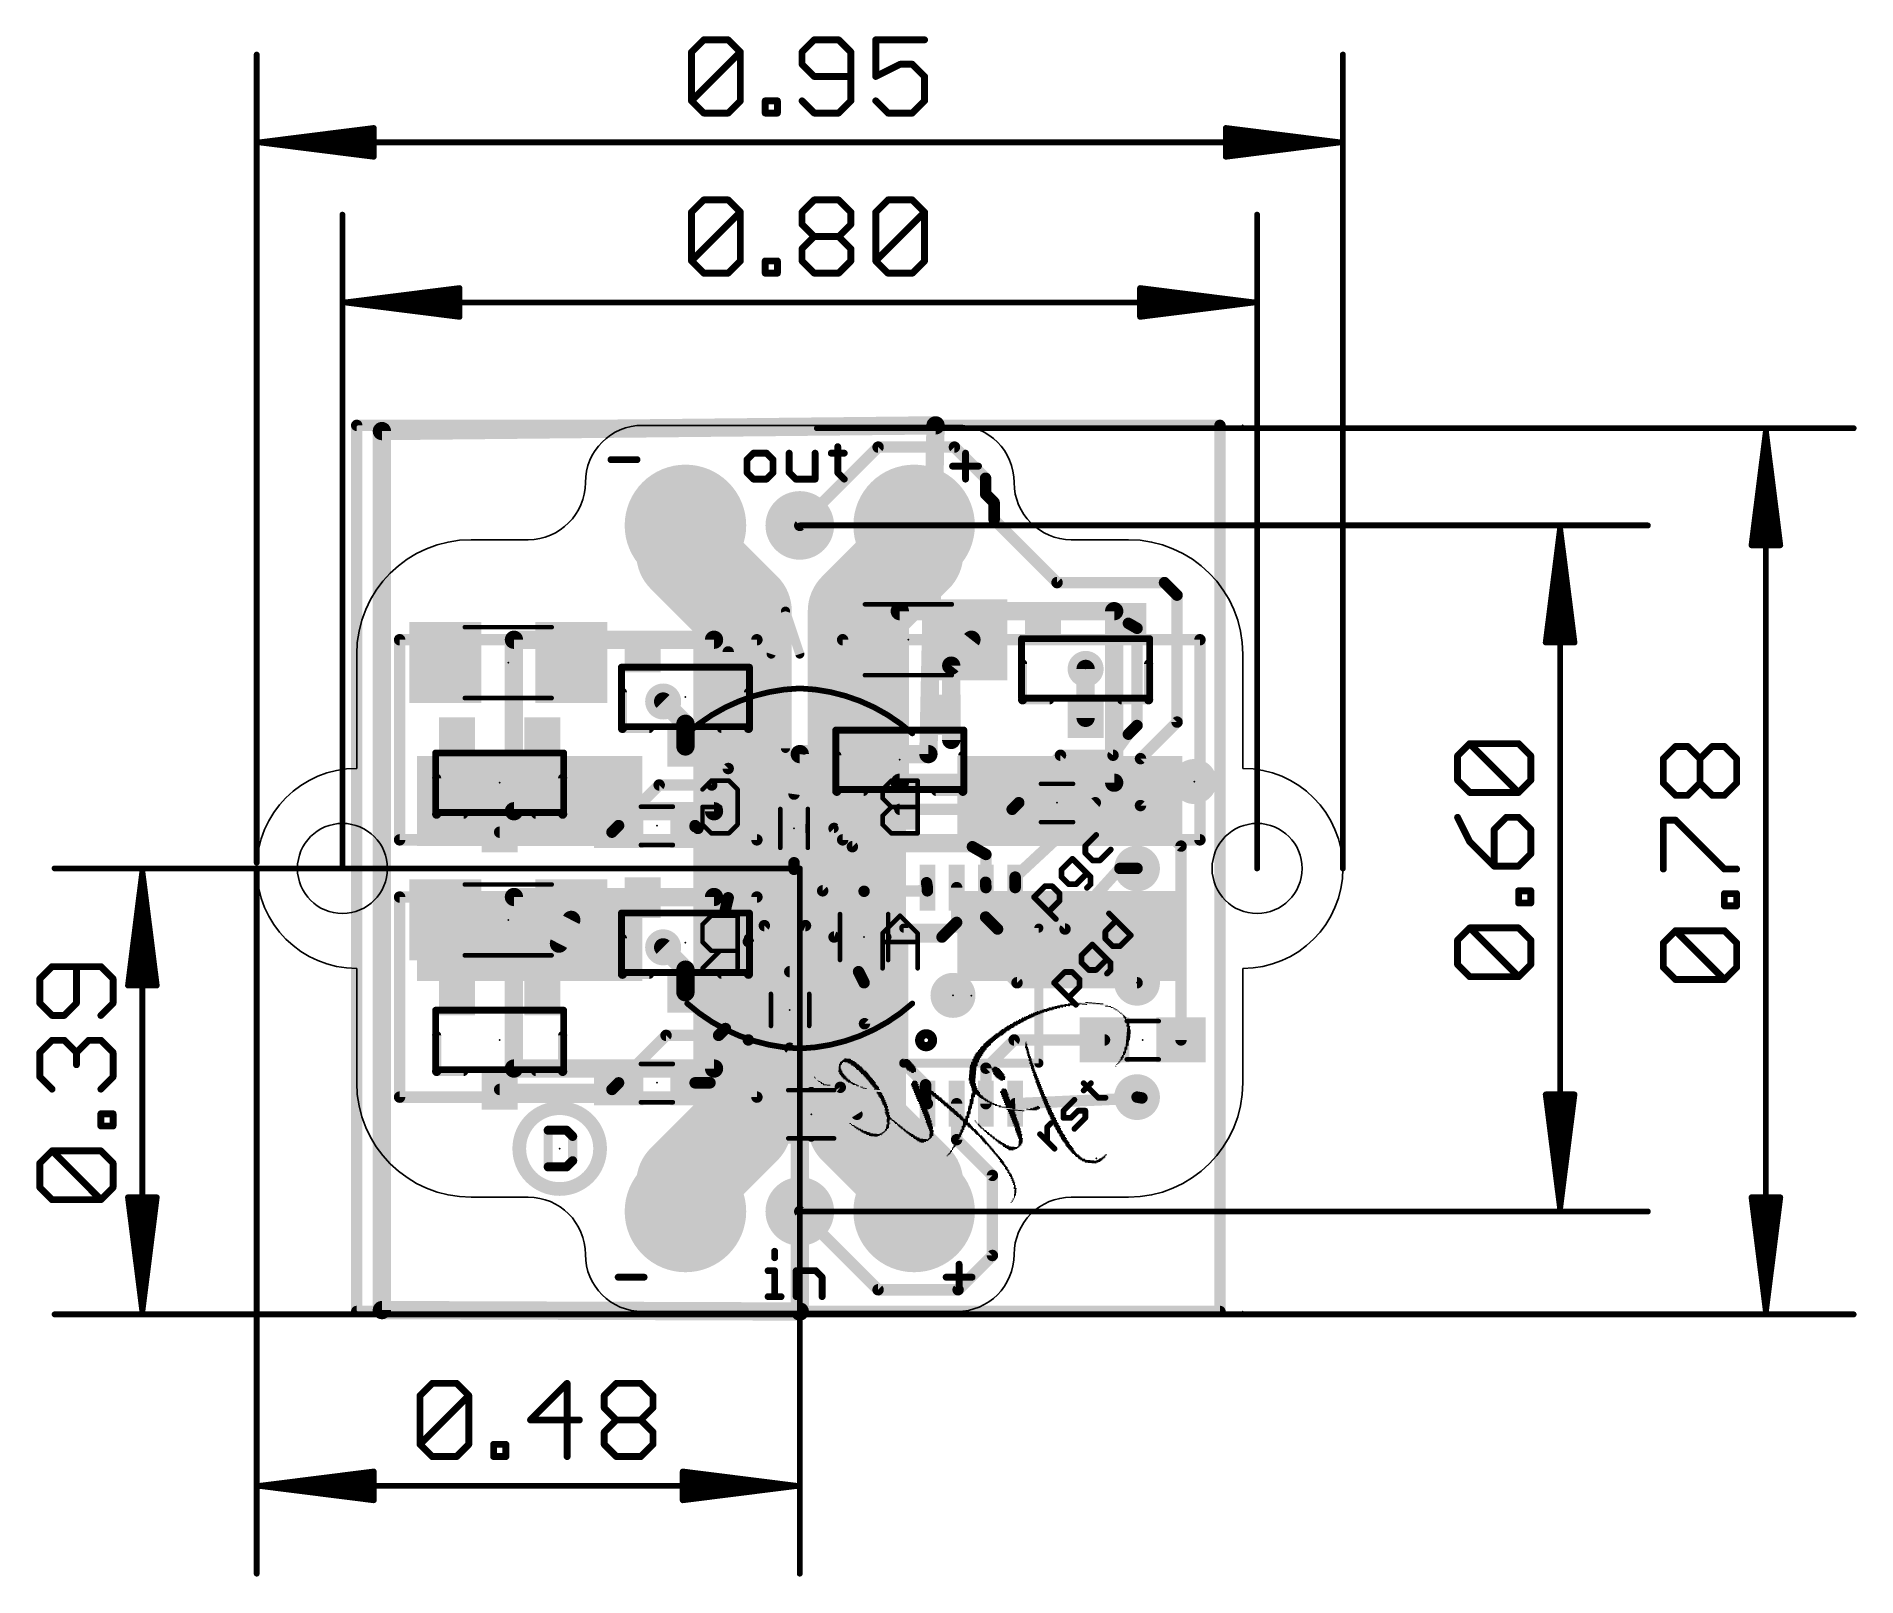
# Model space of a CAD drawing. Extents: x -4.9 to 35.5, y -5.8 to 28.4.
import ezdxf

# ---------------------------------------------------------------- set-up
doc = ezdxf.new("R2010")
doc.units = 0
for name, color, linetype in [('1', 12, 'CONTINUOUS'), ('16', 132, 'CONTINUOUS'), ('17', 110, 'CONTINUOUS'), ('18', 110, 'CONTINUOUS'), ('20', 53, 'CONTINUOUS'), ('21', 40, 'CONTINUOUS'), ('22', 6, 'CONTINUOUS'), ('23', 53, 'CONTINUOUS'), ('24', 53, 'CONTINUOUS'), ('47', 253, 'CONTINUOUS'), ('51', 53, 'CONTINUOUS')]:
    doc.layers.add(name, color=color, linetype=linetype)

# ---------------------------------------------------------------- blocks, each defined once
blk = doc.blocks.new('PIE')
at = {"const_width": 0.5}
blk.add_lwpolyline([(0, -0.25, 1), (0, 0.25, 1), (0, -0.25)], format="xyb", dxfattribs=at)
blk = doc.blocks.new('RECT')
blk.add_solid([(-0.5, -0.5), (0.5, -0.5), (-0.5, 0.5), (0.5, 0.5)])
blk = doc.blocks.new('ROUNDP')
at = {"const_width": 0.5}
blk.add_lwpolyline([(0, -0.25, 1), (0, 0.25, 1), (0, -0.25)], format="xyb", dxfattribs=at)
blk = doc.blocks.new('ROUNDV')
at = {"const_width": 0.5}
blk.add_lwpolyline([(0, -0.25, 1), (0, 0.25, 1), (0, -0.25)], format="xyb", dxfattribs=at)

msp = doc.modelspace()

# ---------------------------------------------------------------- linework, layer by layer
at = {"layer": '1'}
for points, const_width in [([(2.7813, 19.6215), (15.0813, 19.7485)], 0.4064), ([(2.7813, 0.0953), (2.7813, 19.6215)], 0.4064), ([(15.0813, 19.7485), (14.9225, 12.446)], 0.4064), ([(13.8049, 19.2659), (12.065, 17.526)], 0.254), ([(15.5004, 19.2659), (13.8049, 19.2659)], 0.254), ([(16.1925, 18.5738), (15.5004, 19.2659)], 0.254), ([(16.1925, 18.2245), (16.1925, 18.5738)], 0.254), ([(16.383, 18.034), (16.1925, 18.2245)], 0.254), ([(16.383, 18.034), (16.383, 17.653)], 0.254), ([(16.383, 17.653), (17.78, 16.256)], 0.254), ([(20.1676, 16.256), (17.78, 16.256)], 0.254), ([(20.447, 15.9766), (20.1676, 16.256)], 0.254), ([(14.2875, 15.621), (14.2875, 11.811)], 0.4064), ([(19.05, 15.621), (14.2875, 15.621)], 0.4064), ([(19.05, 11.811), (19.05, 15.621)], 0.4064), ([(20.447, 13.1572), (20.447, 15.9766)], 0.254), ([(19.558, 15.24), (19.365, 15.351)], 0.254), ([(19.558, 13.081), (19.558, 15.24)], 0.254), ([(5.715, 11.176), (5.715, 14.986)], 0.4064), ([(5.715, 14.986), (10.16, 14.986)], 0.4064), ([(10.16, 14.986), (10.16, 11.176)], 0.4064), ([(15.43, 14.411), (15.878, 14.986)], 0.4064), ([(10.475, 12.126), (10.475, 14.716)], 0.254), ([(15.43, 12.761), (15.43, 14.411)], 0.4064), ([(18.415, 13.251), (18.415, 14.3383)], 0.4064), ([(9.525, 13.1191), (9.0297, 13.6144)], 0.4064), ([(9.525, 12.616), (9.525, 13.1191)], 0.4064), ([(19.0246, 12.4206), (19.365, 12.888)], 0.254), ([(19.365, 12.888), (19.558, 13.081)], 0.254), ([(19.6342, 12.3444), (20.447, 13.1572)], 0.254), ([(11.938, 11.557), (12.065, 12.446)], 0.254), ([(14.9225, 12.446), (12.065, 12.446)], 0.4064), ([(12.065, 12.446), (12.065, 0.0635)], 0.4064), ([(16.93, 11.3665), (17.8571, 12.4206)], 0.254), ([(17.8571, 12.4206), (19.0246, 12.4206)], 0.254), ([(10.1092, 11.7602), (10.475, 12.126)], 0.254), ([(19.6342, 11.303), (19.6342, 12.3444)], 0.254), ([(8.04, 10.8585), (8.9417, 11.7602)], 0.254), ([(8.9417, 11.7602), (10.1092, 11.7602)], 0.254), ([(14.2875, 11.811), (19.05, 11.811)], 0.4064), ([(10.16, 11.176), (5.715, 11.176)], 0.4064), ([(14.2875, 11.219), (16.7825, 11.219)], 0.254), ([(16.7825, 11.219), (16.93, 11.3665)], 0.254), ([(16.85, 9.7135), (18.63, 11.3665)], 0.254), ([(20.535, 10.4022), (19.6342, 11.303)], 0.254), ([(7.8925, 10.711), (8.04, 10.8585)], 0.254), ([(9.74, 10.834), (9.74, 10.8585)], 0.254), ([(9.8035, 10.795), (9.74, 10.8585)], 0.254), ([(13.2334, 10.3886), (12.827, 10.795)], 0.254), ([(5.3975, 10.711), (7.8925, 10.711)], 0.254), ([(12.827, 10.795), (9.8035, 10.795)], 0.2032), ([(15.9004, 10.3886), (13.2334, 10.3886)], 0.254), ([(16.2, 10.216), (15.9004, 10.3886)], 0.254), ([(20.535, 6.096), (20.535, 10.4022)], 0.254), ([(11.938, 9.8853), (11.938, 10.033)], 0.254), ([(12.573, 9.409), (11.938, 10.033)], 0.254), ([(16.2, 9.4802), (16.2, 10.216)], 0.254), ([(14.8813, 9.5885), (14.9, 9.4802)], 0.254), ([(16.1925, 8.8265), (16.1925, 9.5998)], 0.254), ([(16.1925, 9.5998), (16.2, 9.4802)], 0.254), ([(16.85, 9.4802), (16.85, 9.7135)], 0.254), ([(19.177, 9.906), (17.9578, 8.5598)], 0.254), ([(19.558, 9.906), (19.177, 9.906)], 0.254), ([(5.715, 9.271), (5.715, 5.461)], 0.4064), ([(10.16, 9.271), (5.715, 9.271)], 0.4064), ([(10.16, 5.461), (10.16, 9.271)], 0.4064), ([(10.414, 9.001), (10.475, 9.255)], 0.254), ([(13.4938, 9.398), (12.573, 9.409)], 0.254), ([(13.4938, 9.398), (14.9, 9.409)], 0.254), ([(14.9, 9.409), (14.9, 9.4802)], 0.254), ([(15.55, 9.4802), (15.55, 8.707)], 0.254), ([(6.715, 8.236), (6.988, 8.763)], 0.4064), ([(10.414, 6.35), (10.414, 9.001)], 0.254), ([(16.4592, 8.5598), (16.1925, 8.8265)], 0.254), ([(11.2776, 8.636), (10.922, 8.2804)], 0.254), ([(12.192, 8.636), (11.2776, 8.636)], 0.254), ([(12.827, 8.382), (12.192, 8.636)], 0.254), ([(15.225, 8.382), (12.827, 8.382)], 0.254), ([(15.55, 8.707), (15.225, 8.382)], 0.254), ([(16.891, 7.366), (15.55, 8.707)], 0.254), ([(17.9578, 8.5598), (16.4592, 8.5598)], 0.254), ([(9.525, 7.6581), (9.0297, 8.1534)], 0.4064), ([(10.922, 8.2804), (10.922, 6.096)], 0.254), ([(9.525, 7.155), (9.525, 7.6581)], 0.4064), ([(11.8428, 7.6128), (13.3705, 7.6128)], 0.254), ([(13.4938, 7.366), (13.3705, 7.6128)], 0.254), ([(13.4938, 7.366), (13.503, 6.4568)], 0.254), ([(19.558, 7.366), (16.891, 7.366)], 0.254), ([(10.2616, 6.1976), (10.414, 6.35)], 0.254), ([(13.503, 6.4568), (14.859, 5.1008)], 0.254), ([(8.04, 5.1435), (9.0941, 6.1976)], 0.254), ([(9.0941, 6.1976), (10.2616, 6.1976)], 0.254), ([(10.922, 6.096), (9.9695, 5.1435)], 0.254), ([(16.2, 5.4685), (16.8275, 6.096)], 0.254), ([(16.8275, 6.096), (18.835, 6.096)], 0.254), ([(5.715, 5.461), (10.16, 5.461)], 0.4064), ([(12.965, 5.0445), (11.8428, 5.9127)], 0.254), ([(7.8925, 4.996), (8.04, 5.1435)], 0.254), ([(9.8933, 5.1435), (9.74, 5.1435)], 0.254), ([(10.0711, 5.1435), (9.74, 5.1435)], 0.254), ([(9.9695, 5.1435), (9.74, 5.1435)], 0.254), ([(16.2, 4.6803), (16.2, 5.4685)], 0.254), ([(5.3975, 4.996), (7.8925, 4.996)], 0.254), ([(13.335, 4.445), (14.605, 2.805)], 1.016), ([(13.335, 4.445), (12.965, 5.0445)], 0.254), ([(14.859, 5.1008), (14.859, 4.699)], 0.254), ([(16.85, 4.6803), (19.6663, 4.8072)], 0.254), ([(19.6663, 4.8072), (19.558, 4.826)], 0.254), ([(14.859, 4.699), (14.9, 4.6803)], 0.254), ([(15.55, 4.6803), (15.55, 3.881)], 0.254), ([(15.55, 3.881), (16.3449, 3.0861)], 0.254), ([(14.605, 2.805), (14.605, 2.286)], 1.016), ([(16.3449, 3.0861), (16.3449, 1.3081)], 0.254), ([(13.8049, 0.5461), (12.065, 2.286)], 0.254), ([(16.3449, 1.3081), (15.5829, 0.5461)], 0.254), ([(15.5829, 0.5461), (13.8049, 0.5461)], 0.254), ([(12.065, 0.0635), (2.7813, 0.0953)], 0.4064)]:
    msp.add_lwpolyline(points, dxfattribs=dict(at, const_width=const_width))
for points, const_width in [([(2.7803, 19.7231, 1), (2.7823, 19.5199)], 0.2032), ([(2.8829, 19.6215, 1), (2.6797, 19.6215)], 0.2032), ([(15.1828, 19.7463, 1), (14.9797, 19.7507)], 0.2032), ([(15.0823, 19.6469, 1), (15.0802, 19.8501)], 0.2032), ([(13.8049, 19.3294, 1), (13.8049, 19.2024)], 0.127), ([(13.8498, 19.221, 1), (13.76, 19.3108)], 0.127), ([(15.5453, 19.3108, 1), (15.4554, 19.221)], 0.127), ([(15.5004, 19.2024, 1), (15.5004, 19.3294)], 0.127), ([(16.256, 18.5738, 1), (16.129, 18.5738)], 0.127), ([(16.1476, 18.5288, 1), (16.2374, 18.6187)], 0.127), ([(16.2374, 18.2694, 1), (16.1476, 18.1796)], 0.127), ([(16.129, 18.2245, 1), (16.256, 18.2245)], 0.127), ([(16.4465, 18.034, 1), (16.3195, 18.034)], 0.127), ([(16.3381, 17.9891, 1), (16.4279, 18.0789)], 0.127), ([(12.0201, 17.5709, 1), (12.1099, 17.4811)], 0.127), ([(16.4279, 17.6979, 1), (16.3381, 17.6081)], 0.127), ([(16.3195, 17.653, 1), (16.4465, 17.653)], 0.127), ([(17.78, 16.3195, 1), (17.78, 16.1925)], 0.127), ([(17.7351, 16.2111, 1), (17.8249, 16.3009)], 0.127), ([(20.2125, 16.3009, 1), (20.1227, 16.2111)], 0.127), ([(20.1676, 16.1925, 1), (20.1676, 16.3195)], 0.127), ([(14.3891, 15.621, 1), (14.1859, 15.621)], 0.2032), ([(14.2875, 15.7226, 1), (14.2875, 15.5194)], 0.2032), ([(19.1516, 15.621, 1), (18.9484, 15.621)], 0.2032), ([(19.05, 15.5194, 1), (19.05, 15.7226)], 0.2032), ([(20.5105, 15.9766, 1), (20.3835, 15.9766)], 0.127), ([(20.4021, 15.9317, 1), (20.4919, 16.0215)], 0.127), ([(19.3967, 15.406, 1), (19.3333, 15.296)], 0.127), ([(19.6215, 15.24, 1), (19.4945, 15.24)], 0.127), ([(5.8166, 14.986, 1), (5.6134, 14.986)], 0.2032), ([(5.715, 15.0876, 1), (5.715, 14.8844)], 0.2032), ([(10.2616, 14.986, 1), (10.0584, 14.986)], 0.2032), ([(10.16, 14.8844, 1), (10.16, 15.0876)], 0.2032), ([(15.9581, 14.9236, 1), (15.7979, 15.0484)], 0.2032), ([(19.5263, 15.185, 1), (19.5897, 15.295)], 0.127), ([(10.5385, 14.716, 1), (10.4115, 14.716)], 0.127), ([(15.5316, 14.411, 1), (15.3284, 14.411)], 0.2032), ([(15.3499, 14.4734, 1), (15.5101, 14.3486)], 0.2032), ([(18.5166, 14.3383, 1), (18.3134, 14.3383)], 0.2032), ([(9.1015, 13.6862, 1), (8.9579, 13.5426)], 0.2032), ([(18.3134, 13.251, 1), (18.5166, 13.251)], 0.2032), ([(9.6266, 13.1191, 1), (9.4234, 13.1191)], 0.2032), ([(9.4532, 13.0473, 1), (9.5968, 13.1909)], 0.2032), ([(19.3201, 12.9329, 1), (19.4099, 12.8431)], 0.127), ([(19.4163, 12.8506, 1), (19.3137, 12.9254)], 0.127), ([(19.4945, 13.081, 1), (19.6215, 13.081)], 0.127), ([(19.6029, 13.0361, 1), (19.5131, 13.1259)], 0.127), ([(20.3835, 13.1572, 1), (20.5105, 13.1572)], 0.127), ([(20.4919, 13.1123, 1), (20.4021, 13.2021)], 0.127), ([(9.4234, 12.616, 1), (9.6266, 12.616)], 0.2032), ([(12.065, 12.5476, 1), (12.065, 12.3444)], 0.2032), ([(12.1666, 12.446, 1), (11.9634, 12.446)], 0.2032), ([(12.1279, 12.437, 1), (12.0021, 12.455)], 0.127), ([(14.8209, 12.4482, 1), (15.0241, 12.4438)], 0.2032), ([(14.9225, 12.3444, 1), (14.9225, 12.5476)], 0.2032), ([(15.3284, 12.761, 1), (15.5316, 12.761)], 0.2032), ([(17.8571, 12.4841, 1), (17.8571, 12.3571)], 0.127), ([(17.9048, 12.3787, 1), (17.8094, 12.4625)], 0.127), ([(19.0246, 12.3571, 1), (19.0246, 12.4841)], 0.127), ([(10.4115, 12.126, 1), (10.5385, 12.126)], 0.127), ([(10.5199, 12.0811, 1), (10.4301, 12.1709)], 0.127), ([(18.9733, 12.458, 1), (19.0759, 12.3832)], 0.127), ([(19.6977, 12.3444, 1), (19.5707, 12.3444)], 0.127), ([(19.5893, 12.3893, 1), (19.6791, 12.2995)], 0.127), ([(8.9417, 11.8237, 1), (8.9417, 11.6967)], 0.127), ([(8.9866, 11.7153, 1), (8.8968, 11.8051)], 0.127), ([(10.0643, 11.8051, 1), (10.1541, 11.7153)], 0.127), ([(10.1092, 11.6967, 1), (10.1092, 11.8237)], 0.127), ([(14.2875, 11.9126, 1), (14.2875, 11.7094)], 0.2032), ([(14.1859, 11.811, 1), (14.3891, 11.811)], 0.2032), ([(18.9484, 11.811, 1), (19.1516, 11.811)], 0.2032), ([(19.05, 11.7094, 1), (19.05, 11.9126)], 0.2032), ([(5.715, 11.2776, 1), (5.715, 11.0744)], 0.2032), ([(10.16, 11.0744, 1), (10.16, 11.2776)], 0.2032), ([(11.8751, 11.566, 1), (12.0009, 11.548)], 0.127), ([(14.2875, 11.2825, 1), (14.2875, 11.1555)], 0.127), ([(16.7376, 11.2639, 1), (16.8274, 11.1741)], 0.127), ([(16.7825, 11.1555, 1), (16.7825, 11.2825)], 0.127), ([(16.8823, 11.4084, 1), (16.9777, 11.3246)], 0.127), ([(16.9749, 11.3216, 1), (16.8851, 11.4114)], 0.127), ([(18.6732, 11.32, 1), (18.5868, 11.413)], 0.127), ([(19.6791, 11.3479, 1), (19.5893, 11.2581)], 0.127), ([(19.5707, 11.303, 1), (19.6977, 11.303)], 0.127), ([(5.6134, 11.176, 1), (5.8166, 11.176)], 0.2032), ([(7.9951, 10.9034, 1), (8.0849, 10.8136)], 0.127), ([(8.0849, 10.8136, 1), (7.9951, 10.9034)], 0.127), ([(9.8035, 10.8585, 1), (9.6765, 10.8585)], 0.127), ([(9.7849, 10.9034, 1), (9.6951, 10.8136)], 0.127), ([(10.0584, 11.176, 1), (10.2616, 11.176)], 0.2032), ([(12.8719, 10.8399, 1), (12.7821, 10.7501)], 0.127), ([(5.3975, 10.7745, 1), (5.3975, 10.6475)], 0.127), ([(7.8476, 10.7559, 1), (7.9374, 10.6661)], 0.127), ([(7.8925, 10.6475, 1), (7.8925, 10.7745)], 0.127), ([(9.6765, 10.834, 1), (9.8035, 10.834)], 0.127), ([(9.7586, 10.7501, 1), (9.8484, 10.8399)], 0.127), ([(9.8035, 10.8458, 1), (9.8035, 10.7442)], 0.1016), ([(12.827, 10.7442, 1), (12.827, 10.8458)], 0.1016), ([(13.2334, 10.4521, 1), (13.2334, 10.3251)], 0.127), ([(15.9321, 10.4436, 1), (15.8687, 10.3336)], 0.127), ([(15.9004, 10.3251, 1), (15.9004, 10.4521)], 0.127), ([(20.5985, 10.4022, 1), (20.4715, 10.4022)], 0.127), ([(12.0015, 10.033, 1), (11.8745, 10.033)], 0.127), ([(11.9825, 10.0783, 1), (11.8935, 9.9877)], 0.127), ([(13.1885, 10.3437, 1), (13.2783, 10.4335)], 0.127), ([(16.2635, 10.216, 1), (16.1365, 10.216)], 0.127), ([(16.1683, 10.161, 1), (16.2317, 10.271)], 0.127), ([(20.4901, 10.3573, 1), (20.5799, 10.4471)], 0.127), ([(11.8745, 9.8853, 1), (12.0015, 9.8853)], 0.127), ([(14.9438, 9.5993, 1), (14.8187, 9.5777)], 0.127), ([(16.256, 9.5998, 1), (16.129, 9.5998)], 0.127), ([(16.2559, 9.6037, 1), (16.1291, 9.5958)], 0.127), ([(16.9135, 9.7135, 1), (16.7865, 9.7135)], 0.127), ([(16.8068, 9.76, 1), (16.8932, 9.667)], 0.127), ([(19.177, 9.9695, 1), (19.177, 9.8425)], 0.127), ([(19.2241, 9.8634, 1), (19.1299, 9.9486)], 0.127), ([(19.558, 9.8425, 1), (19.558, 9.9695)], 0.127), ([(5.8166, 9.271, 1), (5.6134, 9.271)], 0.2032), ([(5.715, 9.3726, 1), (5.715, 9.1694)], 0.2032), ([(10.2616, 9.271, 1), (10.0584, 9.271)], 0.2032), ([(10.16, 9.1694, 1), (10.16, 9.3726)], 0.2032), ([(10.5367, 9.2402, 1), (10.4133, 9.2698)], 0.127), ([(12.5738, 9.4725, 1), (12.5722, 9.3455)], 0.127), ([(12.5285, 9.3637, 1), (12.6175, 9.4543)], 0.127), ([(13.4933, 9.4615, 1), (13.4942, 9.3345)], 0.127), ([(13.493, 9.3345, 1), (13.4945, 9.4615)], 0.127), ([(14.9635, 9.4802, 1), (14.8365, 9.4802)], 0.127), ([(14.8365, 9.409, 1), (14.9635, 9.409)], 0.127), ([(14.8374, 9.4694, 1), (14.9626, 9.4911)], 0.127), ([(14.9005, 9.3455, 1), (14.8995, 9.4725)], 0.127), ([(15.6135, 9.4802, 1), (15.4865, 9.4802)], 0.127), ([(16.1365, 9.4802, 1), (16.2635, 9.4802)], 0.127), ([(16.1366, 9.4763, 1), (16.2634, 9.4842)], 0.127), ([(16.7865, 9.4802, 1), (16.9135, 9.4802)], 0.127), ([(7.0782, 8.7163, 1), (6.8978, 8.8097)], 0.2032), ([(10.4775, 9.001, 1), (10.3505, 9.001)], 0.127), ([(10.3523, 9.0158, 1), (10.4757, 8.9862)], 0.127), ([(16.2374, 8.8714, 1), (16.1476, 8.7816)], 0.127), ([(11.2776, 8.6995, 1), (11.2776, 8.5725)], 0.127), ([(11.3225, 8.5911, 1), (11.2327, 8.6809)], 0.127), ([(12.2156, 8.695, 1), (12.1684, 8.577)], 0.127), ([(12.192, 8.5725, 1), (12.192, 8.6995)], 0.127), ([(12.827, 8.4455, 1), (12.827, 8.3185)], 0.127), ([(12.8034, 8.323, 1), (12.8506, 8.441)], 0.127), ([(15.225, 8.3185, 1), (15.225, 8.4455)], 0.127), ([(15.5949, 8.7519, 1), (15.5051, 8.6621)], 0.127), ([(15.4865, 8.707, 1), (15.6135, 8.707)], 0.127), ([(15.5949, 8.6621, 1), (15.5051, 8.7519)], 0.127), ([(16.129, 8.8265, 1), (16.256, 8.8265)], 0.127), ([(16.4592, 8.6233, 1), (16.4592, 8.4963)], 0.127), ([(16.4143, 8.5149, 1), (16.5041, 8.6047)], 0.127), ([(17.9107, 8.6024, 1), (18.0049, 8.5172)], 0.127), ([(17.9578, 8.4963, 1), (17.9578, 8.6233)], 0.127), ([(6.6248, 8.2827, 1), (6.8052, 8.1893)], 0.2032), ([(9.1015, 8.2252, 1), (8.9579, 8.0816)], 0.2032), ([(10.9855, 8.2804, 1), (10.8585, 8.2804)], 0.127), ([(10.8771, 8.3253, 1), (10.9669, 8.2355)], 0.127), ([(15.1801, 8.4269, 1), (15.2699, 8.3371)], 0.127), ([(9.6266, 7.6581, 1), (9.4234, 7.6581)], 0.2032), ([(9.4532, 7.5863, 1), (9.5968, 7.7299)], 0.2032), ([(11.8428, 7.6763, 1), (11.8428, 7.5492)], 0.127), ([(13.4273, 7.6411, 1), (13.3137, 7.5844)], 0.127), ([(13.3705, 7.5492, 1), (13.3705, 7.6763)], 0.127), ([(13.5572, 7.3666, 1), (13.4303, 7.3654)], 0.127), ([(13.4369, 7.3376, 1), (13.5506, 7.3944)], 0.127), ([(16.891, 7.4295, 1), (16.891, 7.3025)], 0.127), ([(16.8461, 7.3211, 1), (16.9359, 7.4109)], 0.127), ([(19.558, 7.3025, 1), (19.558, 7.4295)], 0.127), ([(9.4234, 7.155, 1), (9.6266, 7.155)], 0.2032), ([(10.4589, 6.3051, 1), (10.3691, 6.3949)], 0.127), ([(13.5479, 6.5017, 1), (13.4581, 6.4118)], 0.127), ([(13.4395, 6.4561, 1), (13.5665, 6.4574)], 0.127), ([(9.0941, 6.2611, 1), (9.0941, 6.1341)], 0.127), ([(9.139, 6.1527, 1), (9.0492, 6.2425)], 0.127), ([(10.2167, 6.2425, 1), (10.3065, 6.1527)], 0.127), ([(10.2616, 6.1341, 1), (10.2616, 6.2611)], 0.127), ([(10.3505, 6.35, 1), (10.4775, 6.35)], 0.127), ([(10.8585, 6.096, 1), (10.9855, 6.096)], 0.127), ([(10.9669, 6.0511, 1), (10.8771, 6.1409)], 0.127), ([(16.8275, 6.1595, 1), (16.8275, 6.0325)], 0.127), ([(16.8724, 6.0511, 1), (16.7826, 6.1409)], 0.127), ([(18.835, 6.0325, 1), (18.835, 6.1595)], 0.127), ([(20.4715, 6.096, 1), (20.5985, 6.096)], 0.127), ([(5.715, 5.5626, 1), (5.715, 5.3594)], 0.2032), ([(10.16, 5.3594, 1), (10.16, 5.5626)], 0.2032), ([(11.8816, 5.963, 1), (11.8039, 5.8625)], 0.127), ([(5.6134, 5.461, 1), (5.8166, 5.461)], 0.2032), ([(8.0849, 5.0986, 1), (7.9951, 5.1884)], 0.127), ([(9.74, 5.207, 1), (9.74, 5.08)], 0.127), ([(9.74, 5.207, 1), (9.74, 5.08)], 0.127), ([(9.74, 5.207, 1), (9.74, 5.08)], 0.127), ([(9.8933, 5.08, 1), (9.8933, 5.207)], 0.127), ([(9.9695, 5.08, 1), (9.9695, 5.207)], 0.127), ([(10.0584, 5.461, 1), (10.2616, 5.461)], 0.2032), ([(10.0711, 5.08, 1), (10.0711, 5.207)], 0.127), ([(16.2635, 5.4685, 1), (16.1365, 5.4685)], 0.127), ([(16.1551, 5.5134, 1), (16.2449, 5.4236)], 0.127), ([(5.3975, 5.0595, 1), (5.3975, 4.9325)], 0.127), ([(7.8476, 5.0409, 1), (7.9374, 4.9511)], 0.127), ([(7.8925, 4.9325, 1), (7.8925, 5.0595)], 0.127), ([(7.9951, 5.1884, 1), (8.0849, 5.0986)], 0.127), ([(9.9246, 5.1884, 1), (10.0144, 5.0986)], 0.127), ([(13.5358, 4.6005, 1), (13.1342, 4.2895)], 0.508), ([(13.019, 5.0779, 1), (12.911, 5.0111)], 0.127), ([(12.9261, 4.9943, 1), (13.0039, 5.0947)], 0.127), ([(14.9225, 5.1008, 1), (14.7955, 5.1008)], 0.127), ([(14.8141, 5.0558, 1), (14.9039, 5.1457)], 0.127), ([(19.5688, 4.8886, 1), (19.5472, 4.7634)], 0.127), ([(19.6554, 4.7447, 1), (19.6771, 4.8698)], 0.127), ([(19.6691, 4.7438, 1), (19.6634, 4.8707)], 0.127), ([(13.281, 4.4116, 1), (13.389, 4.4784)], 0.127), ([(14.8854, 4.7567, 1), (14.8326, 4.6413)], 0.127), ([(14.7955, 4.699, 1), (14.9225, 4.699)], 0.127), ([(14.8736, 4.6225, 1), (14.9264, 4.738)], 0.127), ([(15.6135, 4.6803, 1), (15.4865, 4.6803)], 0.127), ([(16.1365, 4.6803, 1), (16.2635, 4.6803)], 0.127), ([(16.8471, 4.7437, 1), (16.8529, 4.6168)], 0.127), ([(15.5949, 3.9259, 1), (15.5051, 3.8361)], 0.127), ([(15.4865, 3.881, 1), (15.6135, 3.881)], 0.127), ([(14.859, 2.805, 1), (14.351, 2.805)], 0.508), ([(14.4042, 2.6495, 1), (14.8058, 2.9605)], 0.508), ([(16.4084, 3.0861, 1), (16.2814, 3.0861)], 0.127), ([(16.3, 3.0412, 1), (16.3898, 3.131)], 0.127), ([(14.351, 2.286, 1), (14.859, 2.286)], 0.508), ([(12.1099, 2.3309, 1), (12.0201, 2.2411)], 0.127), ([(16.2814, 1.3081, 1), (16.4084, 1.3081)], 0.127), ([(16.3898, 1.2632, 1), (16.3, 1.353)], 0.127), ([(13.8049, 0.6096, 1), (13.8049, 0.4826)], 0.127), ([(13.76, 0.5012, 1), (13.8498, 0.591)], 0.127), ([(15.538, 0.591, 1), (15.6278, 0.5012)], 0.127), ([(15.5829, 0.4826, 1), (15.5829, 0.6096)], 0.127), ([(2.7816, 0.1968, 1), (2.781, -0.0063)], 0.2032), ([(2.6797, 0.0953, 1), (2.8829, 0.0953)], 0.2032), ([(11.9634, 0.0635, 1), (12.1666, 0.0635)], 0.2032), ([(12.0647, -0.0381, 1), (12.0653, 0.1651)], 0.2032)]:
    msp.add_lwpolyline(points, format="xyb", dxfattribs=dict(at, const_width=const_width))
at = {"layer": '16'}
for points, const_width in [([(2.2225, 19.7485), (21.3995, 19.7485)], 0.254), ([(2.2225, 0.0635), (2.2225, 19.7485)], 0.254), ([(21.3995, 19.7485), (21.3995, 0.0635)], 0.254), ([(9.525, 16.891), (9.525, 17.526)], 2.1844), ([(14.605, 17.526), (14.605, 16.891)], 2.1844), ([(10.795, 15.621), (9.525, 16.891)], 2.1844), ([(14.605, 16.891), (13.335, 15.621)], 2.1844), ([(10.795, 4.191), (10.795, 15.621)], 2.1844), ([(13.335, 15.621), (13.335, 4.191)], 2.1844), ([(11.1125, 14.986), (3.175, 14.986)], 0.254), ([(3.175, 14.986), (3.175, 10.541)], 0.254), ([(11.1125, 10.541), (11.1125, 14.986)], 0.254), ([(13.0175, 10.541), (13.0175, 14.986)], 0.254), ([(13.0175, 14.986), (20.955, 14.986)], 0.254), ([(20.955, 14.986), (20.955, 10.541)], 0.254), ([(3.175, 10.541), (11.1125, 10.541)], 0.254), ([(20.955, 10.541), (13.0175, 10.541)], 0.254), ([(3.175, 9.271), (11.1125, 9.271)], 0.254), ([(3.175, 4.826), (3.175, 9.271)], 0.254), ([(11.1125, 9.271), (11.1125, 4.826)], 0.254), ([(9.525, 2.921), (10.795, 4.191)], 2.1844), ([(14.605, 2.921), (13.335, 4.191)], 2.1844), ([(11.1125, 4.826), (3.175, 4.826)], 0.254), ([(9.525, 2.286), (9.525, 2.921)], 2.1844), ([(14.605, 2.286), (14.605, 2.921)], 2.1844), ([(21.3995, 0.0635), (2.2225, 0.0635)], 0.254)]:
    msp.add_lwpolyline(points, dxfattribs=dict(at, const_width=const_width))
for points, const_width in [([(2.2225, 19.812, 1), (2.2225, 19.685)], 0.127), ([(2.286, 19.7485, 1), (2.159, 19.7485)], 0.127), ([(21.463, 19.7485, 1), (21.336, 19.7485)], 0.127), ([(21.3995, 19.685, 1), (21.3995, 19.812)], 0.127), ([(10.0711, 17.526, 1), (8.9789, 17.526)], 1.0922), ([(15.1511, 17.526, 1), (14.0589, 17.526)], 1.0922), ([(9.9112, 17.2772, 1), (9.1388, 16.5048)], 1.0922), ([(14.9912, 16.5048, 1), (14.2188, 17.2772)], 1.0922), ([(8.9789, 16.891, 1), (10.0711, 16.891)], 1.0922), ([(14.0589, 16.891, 1), (15.1511, 16.891)], 1.0922), ([(11.3411, 15.621, 1), (10.2489, 15.621)], 1.0922), ([(13.8811, 15.621, 1), (12.7889, 15.621)], 1.0922), ([(10.4088, 15.2348, 1), (11.1812, 16.0072)], 1.0922), ([(12.9488, 16.0072, 1), (13.7212, 15.2348)], 1.0922), ([(3.175, 15.0495, 1), (3.175, 14.9225)], 0.127), ([(3.2385, 14.986, 1), (3.1115, 14.986)], 0.127), ([(11.176, 14.986, 1), (11.049, 14.986)], 0.127), ([(11.1125, 14.9225, 1), (11.1125, 15.0495)], 0.127), ([(13.081, 14.986, 1), (12.954, 14.986)], 0.127), ([(13.0175, 15.0495, 1), (13.0175, 14.9225)], 0.127), ([(21.0185, 14.986, 1), (20.8915, 14.986)], 0.127), ([(20.955, 14.9225, 1), (20.955, 15.0495)], 0.127), ([(3.175, 10.6045, 1), (3.175, 10.4775)], 0.127), ([(3.1115, 10.541, 1), (3.2385, 10.541)], 0.127), ([(11.049, 10.541, 1), (11.176, 10.541)], 0.127), ([(11.1125, 10.4775, 1), (11.1125, 10.6045)], 0.127), ([(13.0175, 10.6045, 1), (13.0175, 10.4775)], 0.127), ([(12.954, 10.541, 1), (13.081, 10.541)], 0.127), ([(20.8915, 10.541, 1), (21.0185, 10.541)], 0.127), ([(20.955, 10.4775, 1), (20.955, 10.6045)], 0.127), ([(3.175, 9.3345, 1), (3.175, 9.2075)], 0.127), ([(3.2385, 9.271, 1), (3.1115, 9.271)], 0.127), ([(11.176, 9.271, 1), (11.049, 9.271)], 0.127), ([(11.1125, 9.2075, 1), (11.1125, 9.3345)], 0.127), ([(11.1812, 3.8048, 1), (10.4088, 4.5772)], 1.0922), ([(13.7212, 4.5772, 1), (12.9488, 3.8048)], 1.0922), ([(3.175, 4.8895, 1), (3.175, 4.7625)], 0.127), ([(3.1115, 4.826, 1), (3.2385, 4.826)], 0.127), ([(11.049, 4.826, 1), (11.176, 4.826)], 0.127), ([(11.1125, 4.7625, 1), (11.1125, 4.8895)], 0.127), ([(10.2489, 4.191, 1), (11.3411, 4.191)], 1.0922), ([(12.7889, 4.191, 1), (13.8811, 4.191)], 1.0922), ([(9.1388, 3.3072, 1), (9.9112, 2.5348)], 1.0922), ([(10.0711, 2.921, 1), (8.9789, 2.921)], 1.0922), ([(15.1511, 2.921, 1), (14.0589, 2.921)], 1.0922), ([(14.2188, 2.5348, 1), (14.9912, 3.3072)], 1.0922), ([(8.9789, 2.286, 1), (10.0711, 2.286)], 1.0922), ([(14.0589, 2.286, 1), (15.1511, 2.286)], 1.0922), ([(2.2225, 0.127, 1), (2.2225, 0)], 0.127), ([(2.159, 0.0635, 1), (2.286, 0.0635)], 0.127), ([(21.336, 0.0635, 1), (21.463, 0.0635)], 0.127), ([(21.3995, 0, 1), (21.3995, 0.127)], 0.127)]:
    msp.add_lwpolyline(points, format="xyb", dxfattribs=dict(at, const_width=const_width))
at = {"layer": '20'}
for p, q in [((8.5725, 19.7485), (15.5575, 19.7485)), ((4.7625, 17.2085), (6.0325, 17.2085)), ((19.3675, 17.2085), (18.0975, 17.2085)), ((2.2225, 14.6685), (2.2225, 12.1285)), ((21.9075, 12.1285), (21.9075, 14.6685)), ((2.2225, 7.6835), (2.2225, 5.1435)), ((21.9075, 5.1435), (21.9075, 7.6835)), ((4.7625, 2.6035), (6.0325, 2.6035)), ((19.3675, 2.6035), (18.0975, 2.6035)), ((8.5725, 0.0635), (15.5575, 0.0635))]:
    msp.add_line(p, q, dxfattribs=at)
for centre in [(1.905, 9.906), (22.225, 9.906)]:
    msp.add_circle(centre, 1, dxfattribs=at)
for centre, radius, start, end in [((8.5725, 18.4785), 1.27, 90, 180), ((15.5575, 18.4785), 1.27, 0, 90), ((6.0325, 18.4785), 1.27, 270, 0), ((18.0975, 18.4785), 1.27, 180, 270), ((4.7625, 14.6685), 2.54, 90, 180), ((19.3675, 14.6685), 2.54, 0, 90), ((2.2225, 9.906), 2.2225, 90, 270), ((21.9075, 9.906), 2.2225, 270, 90), ((4.7625, 5.1435), 2.54, 180, 270), ((19.3675, 5.1435), 2.54, 270, 0), ((6.0325, 1.3335), 1.27, 0, 90), ((18.0975, 1.3335), 1.27, 90, 180), ((8.5725, 1.3335), 1.27, 180, 270), ((15.5575, 1.3335), 1.27, 270, 0)]:
    msp.add_arc(centre, radius, start, end, dxfattribs=at)
at = {"layer": '21'}
for points, const_width in [([(7.8719, 18.9869), (8.4482, 18.9869)], 0.1524), ([(11.0379, 19.1309), (10.8938, 18.9869)], 0.1524), ([(10.8938, 18.9869), (10.8938, 18.6988)], 0.1524), ([(11.326, 19.1309), (11.0379, 19.1309)], 0.1524), ([(11.4701, 18.9869), (11.326, 19.1309)], 0.1524), ([(11.4701, 18.6988), (11.4701, 18.9869)], 0.1524), ([(11.8294, 19.1309), (11.8294, 18.6988)], 0.1524), ([(12.4056, 18.5547), (12.4056, 19.1309)], 0.1524), ([(12.7649, 19.1309), (13.053, 19.1309)], 0.1524), ([(12.9089, 19.275), (12.9089, 18.6988)], 0.1524), ([(15.7476, 18.5547), (15.7476, 19.1309)], 0.1524), ([(10.8938, 18.6988), (11.0379, 18.5547)], 0.1524), ([(11.0379, 18.5547), (11.326, 18.5547)], 0.1524), ([(11.326, 18.5547), (11.4701, 18.6988)], 0.1524), ([(11.8294, 18.6988), (11.9734, 18.5547)], 0.1524), ([(11.9734, 18.5547), (12.4056, 18.5547)], 0.1524), ([(12.9089, 18.6988), (13.053, 18.5547)], 0.1524), ([(15.4595, 18.8428), (16.0357, 18.8428)], 0.1524), ([(11.7475, 15.621), (11.43, 14.6685)], 0.2032), ([(11.7475, 12.573), (11.7475, 15.621)], 0.2032), ([(11.7475, 15.621), (12.065, 14.6685)], 0.2032), ([(17.015, 13.651), (17.015, 14.451)], 0.2032), ([(19.815, 13.651), (19.815, 14.451)], 0.2032), ([(8.125, 13.016), (8.125, 13.816)], 0.2032), ([(10.925, 13.016), (10.925, 13.816)], 0.2032), ([(17.615, 13.651), (17.015, 13.651)], 0.2032), ([(19.215, 13.651), (19.815, 13.651)], 0.2032), ([(8.725, 13.016), (8.125, 13.016)], 0.2032), ([(10.325, 13.016), (10.925, 13.016)], 0.2032), ([(12.8875, 11.619), (12.8875, 12.419)], 0.2032), ([(15.6875, 11.619), (15.6875, 12.419)], 0.2032), ([(3.9975, 11.111), (3.9975, 11.911)], 0.2032), ([(6.7975, 11.111), (6.7975, 11.911)], 0.2032), ([(13.4875, 11.619), (12.8875, 11.619)], 0.2032), ([(15.0875, 11.619), (15.6875, 11.619)], 0.2032), ([(4.5975, 11.111), (3.9975, 11.111)], 0.2032), ([(6.1975, 11.111), (6.7975, 11.111)], 0.2032), ([(12.192, 10.795), (11.684, 10.795)], 0.2032), ([(18.6511, 10.6503), (18.4084, 10.4076)], 0.127), ([(18.1219, 10.1211), (17.8792, 9.8784)], 0.127), ([(18.5263, 9.7166), (18.1219, 10.1211)], 0.127), ([(18.4084, 10.4076), (18.4084, 10.2458)], 0.127), ([(18.4084, 10.2458), (18.5702, 10.0841)], 0.127), ([(18.5702, 10.0841), (18.732, 10.0841)], 0.127), ([(18.732, 10.0841), (18.9747, 10.3267)], 0.127), ([(17.8792, 9.8784), (17.8792, 9.7166)], 0.127), ([(17.8792, 9.7166), (18.041, 9.5549)], 0.127), ([(18.2028, 9.5549), (18.4454, 9.7975)], 0.127), ([(18.5263, 9.5549), (18.5263, 9.7166)], 0.127), ([(17.2691, 9.2683), (17.5118, 9.511)], 0.127), ([(17.7545, 8.783), (17.2691, 9.2683)], 0.127), ([(17.5118, 9.511), (17.6736, 9.511)], 0.127), ([(17.6736, 9.511), (17.8353, 9.3492)], 0.127), ([(17.8353, 9.3492), (17.8353, 9.1874)], 0.127), ([(18.041, 9.5549), (18.2028, 9.5549)], 0.127), ([(18.4454, 9.474), (18.5263, 9.5549)], 0.127), ([(17.8353, 9.1874), (17.5927, 8.9448)], 0.127), ([(18.9338, 8.9071), (19.4192, 8.4217)], 0.127), ([(14.375, 8.5803), (14.375, 5.5803)], 0.2032), ([(17.375, 5.5803), (17.375, 8.5803)], 0.2032), ([(18.8529, 8.5026), (19.0956, 8.7453)], 0.127), ([(18.8529, 8.3408), (18.8529, 8.5026)], 0.127), ([(8.125, 7.555), (8.125, 8.355)], 0.2032), ([(10.925, 7.555), (10.925, 8.355)], 0.2032), ([(12.9858, 8.382), (14.0018, 8.382)], 0.2032), ([(18.5664, 8.2161), (18.3237, 7.9734)], 0.127), ([(18.9708, 7.8116), (18.5664, 8.2161)], 0.127), ([(19.0147, 8.1791), (18.8529, 8.3408)], 0.127), ([(19.1765, 8.1791), (19.0147, 8.1791)], 0.127), ([(19.4192, 8.4217), (19.1765, 8.1791)], 0.127), ([(18.3237, 7.9734), (18.3237, 7.8116)], 0.127), ([(18.3237, 7.8116), (18.4855, 7.6499)], 0.127), ([(18.4855, 7.6499), (18.6473, 7.6499)], 0.127), ([(18.6473, 7.6499), (18.8899, 7.8925)], 0.127), ([(18.8899, 7.569), (18.9708, 7.6499)], 0.127), ([(18.9708, 7.6499), (18.9708, 7.8116)], 0.127), ([(8.725, 7.555), (8.125, 7.555)], 0.2032), ([(10.325, 7.555), (10.925, 7.555)], 0.2032), ([(17.7136, 7.3633), (17.9563, 7.606)], 0.127), ([(18.1989, 6.878), (17.7136, 7.3633)], 0.127), ([(17.9563, 7.606), (18.1181, 7.606)], 0.127), ([(18.2798, 7.2824), (18.0372, 7.0398)], 0.127), ([(18.1181, 7.606), (18.2798, 7.4442)], 0.127), ([(18.2798, 7.4442), (18.2798, 7.2824)], 0.127), ([(3.9975, 5.396), (3.9975, 6.196)], 0.2032), ([(6.7975, 5.396), (6.7975, 6.196)], 0.2032), ([(4.5975, 5.396), (3.9975, 5.396)], 0.2032), ([(6.1975, 5.396), (6.7975, 5.396)], 0.2032), ([(12.319, 4.953), (12.319, 3.937)], 0.2032), ([(18.3716, 5.1351), (18.6952, 4.8115)], 0.127), ([(18.3716, 4.9733), (18.5334, 5.1351)], 0.127), ([(18.6952, 4.8115), (18.857, 4.8115)], 0.127), ([(17.9233, 4.525), (18.166, 4.7677)], 0.127), ([(17.9233, 4.3632), (17.9233, 4.525)], 0.127), ([(18.2469, 4.525), (18.0851, 4.3632)], 0.127), ([(18.4086, 4.525), (18.2469, 4.525)], 0.127), ([(18.4086, 4.3632), (18.4086, 4.525)], 0.127), ([(6.477, 4.0901), (6.477, 3.2766)], 0.2032), ([(6.8837, 4.0901), (6.477, 4.0901)], 0.2032), ([(7.0193, 3.9545), (6.8837, 4.0901)], 0.2032), ([(7.0193, 3.4122), (7.0193, 3.9545)], 0.2032), ([(17.725, 3.6796), (17.4014, 4.0031)], 0.127), ([(17.5632, 4.1649), (17.6441, 4.2458)], 0.127), ([(17.5632, 3.8413), (17.5632, 4.1649)], 0.127), ([(18.0851, 4.3632), (17.9233, 4.3632)], 0.127), ([(18.166, 4.1206), (18.4086, 4.3632)], 0.127), ([(6.477, 3.2766), (6.8837, 3.2766)], 0.2032), ([(6.8837, 3.2766), (7.0193, 3.4122)], 0.2032), ([(11.5057, 1.4021), (11.5057, 1.258)], 0.1524), ([(8.0307, 0.8259), (8.6069, 0.8259)], 0.1524), ([(11.3616, 0.9699), (11.5057, 0.9699)], 0.1524), ([(11.5057, 0.9699), (11.5057, 0.3937)], 0.1524), ([(11.9853, 0.3937), (11.9853, 0.9699)], 0.1524), ([(11.9853, 0.9699), (12.4175, 0.9699)], 0.1524), ([(12.4175, 0.9699), (12.5615, 0.8259)], 0.1524), ([(12.5615, 0.8259), (12.5615, 0.3937)], 0.1524), ([(15.3162, 0.8259), (15.8924, 0.8259)], 0.1524), ([(15.6043, 1.114), (15.6043, 0.5378)], 0.1524), ([(11.3616, 0.3937), (11.6497, 0.3937)], 0.1524)]:
    msp.add_lwpolyline(points, dxfattribs=dict(at, const_width=const_width))
for points, const_width in [([(7.8719, 19.025, 1), (7.8719, 18.9488)], 0.0762), ([(8.4482, 18.9488, 1), (8.4482, 19.025)], 0.0762), ([(10.9319, 18.9869, 1), (10.8557, 18.9869)], 0.0762), ([(10.8669, 19.0138, 1), (10.9208, 18.9599)], 0.0762), ([(11.0379, 19.169, 1), (11.0379, 19.0928)], 0.0762), ([(11.0648, 19.104, 1), (11.011, 19.1579)], 0.0762), ([(11.353, 19.1579, 1), (11.2991, 19.104)], 0.0762), ([(11.326, 19.0928, 1), (11.326, 19.169)], 0.0762), ([(11.5082, 18.9869, 1), (11.432, 18.9869)], 0.0762), ([(11.4431, 18.9599, 1), (11.497, 19.0138)], 0.0762), ([(11.8675, 19.1309, 1), (11.7913, 19.1309)], 0.0762), ([(12.4437, 19.1309, 1), (12.3675, 19.1309)], 0.0762), ([(12.7649, 19.169, 1), (12.7649, 19.0928)], 0.0762), ([(12.947, 19.275, 1), (12.8708, 19.275)], 0.0762), ([(13.053, 19.0928, 1), (13.053, 19.169)], 0.0762), ([(15.7857, 19.1309, 1), (15.7095, 19.1309)], 0.0762), ([(10.9208, 18.7257, 1), (10.8669, 18.6718)], 0.0762), ([(10.8557, 18.6988, 1), (10.9319, 18.6988)], 0.0762), ([(11.0379, 18.5928, 1), (11.0379, 18.5166)], 0.0762), ([(11.011, 18.5278, 1), (11.0648, 18.5816)], 0.0762), ([(11.2991, 18.5816, 1), (11.353, 18.5278)], 0.0762), ([(11.326, 18.5166, 1), (11.326, 18.5928)], 0.0762), ([(11.432, 18.6988, 1), (11.5082, 18.6988)], 0.0762), ([(11.497, 18.6718, 1), (11.4431, 18.7257)], 0.0762), ([(11.8563, 18.7257, 1), (11.8024, 18.6718)], 0.0762), ([(11.7913, 18.6988, 1), (11.8675, 18.6988)], 0.0762), ([(11.9734, 18.5928, 1), (11.9734, 18.5166)], 0.0762), ([(11.9465, 18.5278, 1), (12.0004, 18.5816)], 0.0762), ([(12.4056, 18.5166, 1), (12.4056, 18.5928)], 0.0762), ([(12.9359, 18.7257, 1), (12.882, 18.6718)], 0.0762), ([(12.8708, 18.6988, 1), (12.947, 18.6988)], 0.0762), ([(13.026, 18.5278, 1), (13.0799, 18.5816)], 0.0762), ([(15.4595, 18.8809, 1), (15.4595, 18.8047)], 0.0762), ([(16.0357, 18.8047, 1), (16.0357, 18.8809)], 0.0762), ([(12.3675, 18.5547, 1), (12.4437, 18.5547)], 0.0762), ([(15.7095, 18.5547, 1), (15.7857, 18.5547)], 0.0762), ([(11.7983, 15.621, 1), (11.6967, 15.621)], 0.1016), ([(11.7957, 15.6371, 1), (11.6993, 15.6049)], 0.1016), ([(11.7957, 15.6049, 1), (11.6993, 15.6371)], 0.1016), ([(11.3818, 14.6846, 1), (11.4782, 14.6524)], 0.1016), ([(12.0168, 14.6524, 1), (12.1132, 14.6846)], 0.1016), ([(17.0658, 14.451, 1), (16.9642, 14.451)], 0.1016), ([(19.8658, 14.451, 1), (19.7642, 14.451)], 0.1016), ([(8.1758, 13.816, 1), (8.0742, 13.816)], 0.1016), ([(10.9758, 13.816, 1), (10.8742, 13.816)], 0.1016), ([(17.015, 13.7018, 1), (17.015, 13.6002)], 0.1016), ([(17.615, 13.6002, 1), (17.615, 13.7018)], 0.1016), ([(19.215, 13.7018, 1), (19.215, 13.6002)], 0.1016), ([(19.815, 13.6002, 1), (19.815, 13.7018)], 0.1016), ([(16.9642, 13.651, 1), (17.0658, 13.651)], 0.1016), ([(19.7642, 13.651, 1), (19.8658, 13.651)], 0.1016), ([(8.125, 13.0668, 1), (8.125, 12.9652)], 0.1016), ([(8.0742, 13.016, 1), (8.1758, 13.016)], 0.1016), ([(8.725, 12.9652, 1), (8.725, 13.0668)], 0.1016), ([(10.325, 13.0668, 1), (10.325, 12.9652)], 0.1016), ([(10.8742, 13.016, 1), (10.9758, 13.016)], 0.1016), ([(10.925, 12.9652, 1), (10.925, 13.0668)], 0.1016), ([(11.6967, 12.573, 1), (11.7983, 12.573)], 0.1016), ([(12.9383, 12.419, 1), (12.8367, 12.419)], 0.1016), ([(15.7383, 12.419, 1), (15.6367, 12.419)], 0.1016), ([(4.0483, 11.911, 1), (3.9467, 11.911)], 0.1016), ([(6.8483, 11.911, 1), (6.7467, 11.911)], 0.1016), ([(12.8875, 11.6698, 1), (12.8875, 11.5682)], 0.1016), ([(12.8367, 11.619, 1), (12.9383, 11.619)], 0.1016), ([(13.4875, 11.5682, 1), (13.4875, 11.6698)], 0.1016), ([(15.0875, 11.6698, 1), (15.0875, 11.5682)], 0.1016), ([(15.6367, 11.619, 1), (15.7383, 11.619)], 0.1016), ([(15.6875, 11.5682, 1), (15.6875, 11.6698)], 0.1016), ([(3.9975, 11.1618, 1), (3.9975, 11.0602)], 0.1016), ([(3.9467, 11.111, 1), (4.0483, 11.111)], 0.1016), ([(4.5975, 11.0602, 1), (4.5975, 11.1618)], 0.1016), ([(6.1975, 11.1618, 1), (6.1975, 11.0602)], 0.1016), ([(6.7467, 11.111, 1), (6.8483, 11.111)], 0.1016), ([(6.7975, 11.0602, 1), (6.7975, 11.1618)], 0.1016), ([(11.684, 10.8458, 1), (11.684, 10.7442)], 0.1016), ([(12.192, 10.7442, 1), (12.192, 10.8458)], 0.1016), ([(18.6735, 10.6278, 1), (18.6286, 10.6727)], 0.0635), ([(18.1443, 10.1435, 1), (18.0994, 10.0986)], 0.0635), ([(18.1443, 10.0986, 1), (18.0994, 10.1435)], 0.0635), ([(18.4402, 10.4076, 1), (18.3767, 10.4076)], 0.0635), ([(18.386, 10.4301, 1), (18.4309, 10.3852)], 0.0635), ([(18.4309, 10.2683, 1), (18.386, 10.2234)], 0.0635), ([(18.3767, 10.2458, 1), (18.4402, 10.2458)], 0.0635), ([(18.5702, 10.1158, 1), (18.5702, 10.0523)], 0.0635), ([(18.5477, 10.0616, 1), (18.5926, 10.1065)], 0.0635), ([(18.7095, 10.1065, 1), (18.7544, 10.0616)], 0.0635), ([(18.732, 10.0523, 1), (18.732, 10.1158)], 0.0635), ([(18.9971, 10.3043, 1), (18.9522, 10.3492)], 0.0635), ([(17.911, 9.8784, 1), (17.8475, 9.8784)], 0.0635), ([(17.8475, 9.7166, 1), (17.911, 9.7166)], 0.0635), ([(17.8568, 9.9009, 1), (17.9017, 9.856)], 0.0635), ([(17.9017, 9.7391, 1), (17.8568, 9.6942)], 0.0635), ([(18.4679, 9.7751, 1), (18.423, 9.82)], 0.0635), ([(18.5581, 9.7166, 1), (18.4946, 9.7166)], 0.0635), ([(18.5039, 9.6942, 1), (18.5488, 9.7391)], 0.0635), ([(17.2916, 9.2908, 1), (17.2467, 9.2459)], 0.0635), ([(17.2467, 9.2908, 1), (17.2916, 9.2459)], 0.0635), ([(17.5118, 9.5427, 1), (17.5118, 9.4792)], 0.0635), ([(17.5342, 9.4885, 1), (17.4893, 9.5334)], 0.0635), ([(17.696, 9.5334, 1), (17.6511, 9.4885)], 0.0635), ([(17.6736, 9.4792, 1), (17.6736, 9.5427)], 0.0635), ([(17.8671, 9.3492, 1), (17.8036, 9.3492)], 0.0635), ([(17.8129, 9.3268, 1), (17.8578, 9.3717)], 0.0635), ([(18.041, 9.5866, 1), (18.041, 9.5231)], 0.0635), ([(18.0185, 9.5324, 1), (18.0634, 9.5773)], 0.0635), ([(18.1803, 9.5773, 1), (18.2252, 9.5324)], 0.0635), ([(18.2028, 9.5231, 1), (18.2028, 9.5866)], 0.0635), ([(18.423, 9.4964, 1), (18.4679, 9.4515)], 0.0635), ([(18.4946, 9.5549, 1), (18.5581, 9.5549)], 0.0635), ([(18.5488, 9.5324, 1), (18.5039, 9.5773)], 0.0635), ([(17.5702, 8.9672, 1), (17.6151, 8.9223)], 0.0635), ([(17.8036, 9.1874, 1), (17.8671, 9.1874)], 0.0635), ([(17.8578, 9.165, 1), (17.8129, 9.2099)], 0.0635), ([(18.9563, 8.9295, 1), (18.9114, 8.8846)], 0.0635), ([(14.4258, 8.5803, 1), (14.3242, 8.5803)], 0.1016), ([(17.4258, 8.5803, 1), (17.3242, 8.5803)], 0.1016), ([(17.732, 8.7605, 1), (17.7769, 8.8054)], 0.0635), ([(18.8847, 8.5026, 1), (18.8212, 8.5026)], 0.0635), ([(18.8305, 8.5251, 1), (18.8754, 8.4802)], 0.0635), ([(19.118, 8.7228, 1), (19.0731, 8.7677)], 0.0635), ([(8.1758, 8.355, 1), (8.0742, 8.355)], 0.1016), ([(10.9758, 8.355, 1), (10.8742, 8.355)], 0.1016), ([(12.9858, 8.4328, 1), (12.9858, 8.3312)], 0.1016), ([(14.0018, 8.3312, 1), (14.0018, 8.4328)], 0.1016), ([(18.5888, 8.2385, 1), (18.5439, 8.1936)], 0.0635), ([(18.5888, 8.1936, 1), (18.5439, 8.2385)], 0.0635), ([(18.8754, 8.3633, 1), (18.8305, 8.3184)], 0.0635), ([(18.8212, 8.3408, 1), (18.8847, 8.3408)], 0.0635), ([(19.0147, 8.2108, 1), (19.0147, 8.1473)], 0.0635), ([(18.9922, 8.1566, 1), (19.0371, 8.2015)], 0.0635), ([(19.154, 8.2015, 1), (19.1989, 8.1566)], 0.0635), ([(19.1765, 8.1473, 1), (19.1765, 8.2108)], 0.0635), ([(19.4416, 8.3993, 1), (19.3967, 8.4442)], 0.0635), ([(19.3967, 8.3993, 1), (19.4416, 8.4442)], 0.0635), ([(18.3555, 7.9734, 1), (18.292, 7.9734)], 0.0635), ([(18.3013, 7.9959, 1), (18.3462, 7.951)], 0.0635), ([(18.3462, 7.8341, 1), (18.3013, 7.7892)], 0.0635), ([(18.292, 7.8116, 1), (18.3555, 7.8116)], 0.0635), ([(18.4855, 7.6816, 1), (18.4855, 7.6181)], 0.0635), ([(18.463, 7.6274, 1), (18.5079, 7.6723)], 0.0635), ([(18.6248, 7.6723, 1), (18.6697, 7.6274)], 0.0635), ([(18.6473, 7.6181, 1), (18.6473, 7.6816)], 0.0635), ([(18.9124, 7.8701, 1), (18.8675, 7.915)], 0.0635), ([(19.0026, 7.8116, 1), (18.9391, 7.8116)], 0.0635), ([(18.9484, 7.7892, 1), (18.9933, 7.8341)], 0.0635), ([(18.9933, 7.6274, 1), (18.9484, 7.6723)], 0.0635), ([(8.125, 7.6058, 1), (8.125, 7.5042)], 0.1016), ([(8.0742, 7.555, 1), (8.1758, 7.555)], 0.1016), ([(8.725, 7.5042, 1), (8.725, 7.6058)], 0.1016), ([(10.325, 7.6058, 1), (10.325, 7.5042)], 0.1016), ([(10.8742, 7.555, 1), (10.9758, 7.555)], 0.1016), ([(10.925, 7.5042, 1), (10.925, 7.6058)], 0.1016), ([(17.7361, 7.3858, 1), (17.6912, 7.3409)], 0.0635), ([(17.6912, 7.3858, 1), (17.7361, 7.3409)], 0.0635), ([(17.9563, 7.6377, 1), (17.9563, 7.5742)], 0.0635), ([(17.9787, 7.5835, 1), (17.9338, 7.6284)], 0.0635), ([(18.1405, 7.6284, 1), (18.0956, 7.5835)], 0.0635), ([(18.1181, 7.5742, 1), (18.1181, 7.6377)], 0.0635), ([(18.3116, 7.4442, 1), (18.2481, 7.4442)], 0.0635), ([(18.2481, 7.2824, 1), (18.3116, 7.2824)], 0.0635), ([(18.2574, 7.4218, 1), (18.3023, 7.4667)], 0.0635), ([(18.3023, 7.26, 1), (18.2574, 7.3049)], 0.0635), ([(18.8675, 7.5914, 1), (18.9124, 7.5465)], 0.0635), ([(18.9391, 7.6499, 1), (19.0026, 7.6499)], 0.0635), ([(18.0147, 7.0622, 1), (18.0596, 7.0173)], 0.0635), ([(18.1765, 6.8555, 1), (18.2214, 6.9004)], 0.0635), ([(4.0483, 6.196, 1), (3.9467, 6.196)], 0.1016), ([(6.8483, 6.196, 1), (6.7467, 6.196)], 0.1016), ([(14.8716, 5.9461, 1), (14.8716, 6.2332, 1), (14.8716, 5.9461)], 0.2032), ([(3.9975, 5.4468, 1), (3.9975, 5.3452)], 0.1016), ([(3.9467, 5.396, 1), (4.0483, 5.396)], 0.1016), ([(4.5975, 5.3452, 1), (4.5975, 5.4468)], 0.1016), ([(6.1975, 5.4468, 1), (6.1975, 5.3452)], 0.1016), ([(6.7467, 5.396, 1), (6.8483, 5.396)], 0.1016), ([(6.7975, 5.3452, 1), (6.7975, 5.4468)], 0.1016), ([(14.3242, 5.5803, 1), (14.4258, 5.5803)], 0.1016), ([(17.3242, 5.5803, 1), (17.4258, 5.5803)], 0.1016), ([(12.3698, 4.953, 1), (12.2682, 4.953)], 0.1016), ([(18.3941, 5.1576, 1), (18.3492, 5.1127)], 0.0635), ([(18.3492, 4.9958, 1), (18.3941, 4.9509)], 0.0635), ([(18.5559, 5.1127, 1), (18.5109, 5.1576)], 0.0635), ([(18.6952, 4.8433, 1), (18.6952, 4.7798)], 0.0635), ([(18.6727, 4.7891, 1), (18.7176, 4.834)], 0.0635), ([(18.857, 4.7798, 1), (18.857, 4.8433)], 0.0635), ([(6.731, 2.785, 1), (6.731, 4.581, 1), (6.731, 2.785)], 0.3048), ([(17.955, 4.525, 1), (17.8916, 4.525)], 0.0635), ([(17.9008, 4.5475, 1), (17.9458, 4.5026)], 0.0635), ([(18.1884, 4.7452, 1), (18.1435, 4.7901)], 0.0635), ([(18.2469, 4.5568, 1), (18.2469, 4.4933)], 0.0635), ([(18.2693, 4.5026, 1), (18.2244, 4.5475)], 0.0635), ([(18.4404, 4.525, 1), (18.3769, 4.525)], 0.0635), ([(18.4086, 4.4933, 1), (18.4086, 4.5568)], 0.0635), ([(6.5278, 4.0901, 1), (6.4262, 4.0901)], 0.1016), ([(6.477, 4.1409, 1), (6.477, 4.0393)], 0.1016), ([(6.9197, 4.126, 1), (6.8478, 4.0542)], 0.1016), ([(6.8837, 4.0393, 1), (6.8837, 4.1409)], 0.1016), ([(7.0701, 3.9545, 1), (6.9685, 3.9545)], 0.1016), ([(17.4239, 4.0256, 1), (17.379, 3.9807)], 0.0635), ([(17.5949, 4.1649, 1), (17.5314, 4.1649)], 0.0635), ([(17.5407, 4.1873, 1), (17.5856, 4.1424)], 0.0635), ([(17.6665, 4.2233, 1), (17.6216, 4.2682)], 0.0635), ([(17.9233, 4.395, 1), (17.9233, 4.3315)], 0.0635), ([(17.8916, 4.3632, 1), (17.955, 4.3632)], 0.0635), ([(18.0626, 4.3857, 1), (18.1075, 4.3408)], 0.0635), ([(18.0851, 4.3315, 1), (18.0851, 4.395)], 0.0635), ([(18.1435, 4.143, 1), (18.1884, 4.0981)], 0.0635), ([(18.3769, 4.3632, 1), (18.4404, 4.3632)], 0.0635), ([(18.4311, 4.3408, 1), (18.3862, 4.3857)], 0.0635), ([(6.9834, 3.9186, 1), (7.0552, 3.9904)], 0.1016), ([(12.2682, 3.937, 1), (12.3698, 3.937)], 0.1016), ([(17.5314, 3.8413, 1), (17.5949, 3.8413)], 0.0635), ([(17.7025, 3.6571, 1), (17.7474, 3.702)], 0.0635), ([(6.477, 3.3274, 1), (6.477, 3.2258)], 0.1016), ([(6.4262, 3.2766, 1), (6.5278, 3.2766)], 0.1016), ([(6.8478, 3.3125, 1), (6.9197, 3.2407)], 0.1016), ([(6.8837, 3.2258, 1), (6.8837, 3.3274)], 0.1016), ([(6.9685, 3.4122, 1), (7.0701, 3.4122)], 0.1016), ([(7.0552, 3.3763, 1), (6.9834, 3.4481)], 0.1016), ([(11.5438, 1.4021, 1), (11.4676, 1.4021)], 0.0762), ([(11.4676, 1.258, 1), (11.5438, 1.258)], 0.0762), ([(8.0307, 0.864, 1), (8.0307, 0.7878)], 0.0762), ([(8.6069, 0.7878, 1), (8.6069, 0.864)], 0.0762), ([(11.3616, 1.008, 1), (11.3616, 0.9318)], 0.0762), ([(11.5438, 0.9699, 1), (11.4676, 0.9699)], 0.0762), ([(11.5057, 0.9318, 1), (11.5057, 1.008)], 0.0762), ([(12.0234, 0.9699, 1), (11.9472, 0.9699)], 0.0762), ([(11.9853, 1.008, 1), (11.9853, 0.9318)], 0.0762), ([(12.4444, 0.9969, 1), (12.3905, 0.943)], 0.0762), ([(12.4175, 0.9318, 1), (12.4175, 1.008)], 0.0762), ([(12.5996, 0.8259, 1), (12.5234, 0.8259)], 0.0762), ([(12.5346, 0.7989, 1), (12.5884, 0.8528)], 0.0762), ([(15.3162, 0.864, 1), (15.3162, 0.7878)], 0.0762), ([(15.6424, 1.114, 1), (15.5662, 1.114)], 0.0762), ([(15.8924, 0.7878, 1), (15.8924, 0.864)], 0.0762), ([(11.3616, 0.4318, 1), (11.3616, 0.3556)], 0.0762), ([(11.4676, 0.3937, 1), (11.5438, 0.3937)], 0.0762), ([(11.6497, 0.3556, 1), (11.6497, 0.4318)], 0.0762), ([(11.9472, 0.3937, 1), (12.0234, 0.3937)], 0.0762), ([(12.5234, 0.3937, 1), (12.5996, 0.3937)], 0.0762), ([(15.5662, 0.5378, 1), (15.6424, 0.5378)], 0.0762)]:
    msp.add_lwpolyline(points, format="xyb", dxfattribs=dict(at, const_width=const_width))
at = {"layer": '22'}
for points, const_width in [([(12.065, 13.906, 0.1755), (9.565, 12.906)], 0.127), ([(14.565, 12.906, 0.1755), (12.065, 13.906)], 0.127), ([(12.0661, 13.9377, 1), (12.0639, 13.8743)], 0.0635), ([(12.0661, 13.8743, 1), (12.0639, 13.9377)], 0.0635), ([(9.5439, 12.9297, 1), (9.5861, 12.8823)], 0.0635), ([(14.5439, 12.8823, 1), (14.5861, 12.9297)], 0.0635), ([(10.0989, 11.8816, 1), (10.0989, 11.8308)], 0.0508), ([(10.1169, 11.8382, 1), (10.0809, 11.8742)], 0.0508), ([(10.5067, 11.8742, 1), (10.4707, 11.8382)], 0.0508), ([(10.4887, 11.8308, 1), (10.4887, 11.8816)], 0.0508), ([(14.0989, 11.8816, 1), (14.0989, 11.8308)], 0.0508), ([(14.1169, 11.8382, 1), (14.0809, 11.8742)], 0.0508), ([(14.709, 11.8562, 1), (14.6582, 11.8562)], 0.0508), ([(14.6836, 11.8308, 1), (14.6836, 11.8816)], 0.0508), ([(9.886, 11.6793, 1), (9.922, 11.6433)], 0.0508), ([(10.709, 11.6613, 1), (10.6582, 11.6613)], 0.0508), ([(10.6656, 11.6433, 1), (10.7016, 11.6793)], 0.0508), ([(13.886, 11.6793, 1), (13.922, 11.6433)], 0.0508), ([(13.922, 11.4844, 1), (13.886, 11.4484)], 0.0508), ([(13.9294, 11.6613, 1), (13.8786, 11.6613)], 0.0508), ([(13.8786, 11.4664, 1), (13.9294, 11.4664)], 0.0508), ([(14.1169, 11.2535, 1), (14.0809, 11.2895)], 0.0508), ([(9.922, 10.8997, 1), (9.886, 10.8637)], 0.0508), ([(9.9294, 11.2715, 1), (9.8786, 11.2715)], 0.0508), ([(9.904, 11.2969, 1), (9.904, 11.2461)], 0.0508), ([(10.2938, 11.2461, 1), (10.2938, 11.2969)], 0.0508), ([(10.7016, 10.8637, 1), (10.6656, 10.8997)], 0.0508), ([(13.886, 11.0946, 1), (13.922, 11.0586)], 0.0508), ([(13.922, 10.8997, 1), (13.886, 10.8637)], 0.0508), ([(13.9294, 11.0766, 1), (13.8786, 11.0766)], 0.0508), ([(14.0989, 11.2969, 1), (14.0989, 11.2461)], 0.0508), ([(14.0809, 11.2535, 1), (14.1169, 11.2895)], 0.0508), ([(14.6836, 11.2461, 1), (14.6836, 11.2969)], 0.0508), ([(9.8786, 10.8817, 1), (9.9294, 10.8817)], 0.0508), ([(10.0989, 10.7122, 1), (10.0989, 10.6614)], 0.0508), ([(10.0809, 10.6688, 1), (10.1169, 10.7048)], 0.0508), ([(10.4707, 10.7048, 1), (10.5067, 10.6688)], 0.0508), ([(10.4887, 10.6614, 1), (10.4887, 10.7122)], 0.0508), ([(10.6582, 10.8817, 1), (10.709, 10.8817)], 0.0508), ([(13.8786, 10.8817, 1), (13.9294, 10.8817)], 0.0508), ([(14.0989, 10.7122, 1), (14.0989, 10.6614)], 0.0508), ([(14.0809, 10.6688, 1), (14.1169, 10.7048)], 0.0508), ([(14.6582, 10.6868, 1), (14.709, 10.6868)], 0.0508), ([(14.6836, 10.6614, 1), (14.6836, 10.7122)], 0.0508), ([(10.0989, 8.8816, 1), (10.0989, 8.8308)], 0.0508), ([(10.1169, 8.8382, 1), (10.0809, 8.8742)], 0.0508), ([(10.709, 8.8562, 1), (10.6582, 8.8562)], 0.0508), ([(10.6836, 8.8308, 1), (10.6836, 8.8816)], 0.0508), ([(14.3118, 8.8742, 1), (14.2758, 8.8382)], 0.0508), ([(14.3118, 8.8382, 1), (14.2758, 8.8742)], 0.0508), ([(9.886, 8.6793, 1), (9.922, 8.6433)], 0.0508), ([(9.9294, 8.6613, 1), (9.8786, 8.6613)], 0.0508), ([(13.886, 8.4844, 1), (13.922, 8.4484)], 0.0508), ([(13.9294, 8.4664, 1), (13.8786, 8.4664)], 0.0508), ([(14.709, 8.4664, 1), (14.6582, 8.4664)], 0.0508), ([(14.6656, 8.4484, 1), (14.7016, 8.4844)], 0.0508), ([(9.922, 8.2895, 1), (9.886, 8.2535)], 0.0508), ([(9.8786, 8.2715, 1), (9.9294, 8.2715)], 0.0508), ([(10.0989, 8.102, 1), (10.0989, 8.0512)], 0.0508), ([(10.0809, 8.0586, 1), (10.1169, 8.0946)], 0.0508), ([(10.3118, 8.0586, 1), (10.2758, 8.0946)], 0.0508), ([(10.6836, 8.0512, 1), (10.6836, 8.102)], 0.0508), ([(13.904, 8.2969, 1), (13.904, 8.2461)], 0.0508), ([(14.6836, 8.2461, 1), (14.6836, 8.2969)], 0.0508), ([(9.886, 7.7048, 1), (9.922, 7.6688)], 0.0508), ([(10.6582, 7.6868, 1), (10.709, 7.6868)], 0.0508), ([(13.8786, 7.6868, 1), (13.9294, 7.6868)], 0.0508), ([(14.6582, 7.6868, 1), (14.709, 7.6868)], 0.0508), ([(9.565, 6.906, 0.1755), (12.065, 5.906)], 0.127), ([(9.5861, 6.9297, 1), (9.5439, 6.8823)], 0.0635), ([(12.065, 5.906, 0.1755), (14.565, 6.906)], 0.127), ([(14.5861, 6.8823, 1), (14.5439, 6.9297)], 0.0635), ([(12.0639, 5.9377, 1), (12.0661, 5.8743)], 0.0635), ([(12.0639, 5.8743, 1), (12.0661, 5.9377)], 0.0635)]:
    msp.add_lwpolyline(points, format="xyb", dxfattribs=dict(at, const_width=const_width))
at = {"layer": '22', "const_width": 0.1016}
for points in [[(9.904, 11.6613), (10.0989, 11.8562)], [(10.0989, 11.8562), (10.4887, 11.8562)], [(10.4887, 11.8562), (10.6836, 11.6613)], [(14.0989, 11.8562), (13.904, 11.6613)], [(14.6836, 11.8562), (14.0989, 11.8562)], [(14.6836, 10.6868), (14.6836, 11.8562)], [(10.6836, 11.6613), (10.6836, 10.8817)], [(13.904, 11.6613), (13.904, 11.4664)], [(13.904, 11.4664), (14.0989, 11.2715)], [(9.904, 10.8817), (9.904, 11.2715)], [(9.904, 11.2715), (10.2938, 11.2715)], [(10.0989, 10.6868), (9.904, 10.8817)], [(10.6836, 10.8817), (10.4887, 10.6868)], [(14.0989, 11.2715), (13.904, 11.0766)], [(13.904, 11.0766), (13.904, 10.8817)], [(13.904, 10.8817), (14.0989, 10.6868)], [(14.6836, 11.2715), (14.0989, 11.2715)], [(10.4887, 10.6868), (10.0989, 10.6868)], [(14.0989, 10.6868), (14.6836, 10.6868)], [(10.0989, 8.8562), (9.904, 8.6613)], [(10.6836, 8.8562), (10.0989, 8.8562)], [(10.6836, 7.6868), (10.6836, 8.8562)], [(14.2938, 8.8562), (13.904, 8.4664)], [(14.6836, 8.4664), (14.2938, 8.8562)], [(9.904, 8.6613), (9.904, 8.2715)], [(13.904, 8.4664), (13.904, 7.6868)], [(14.6836, 7.6868), (14.6836, 8.4664)], [(9.904, 8.2715), (10.0989, 8.0766)], [(10.2938, 8.0766), (9.904, 7.6868)], [(10.0989, 8.0766), (10.6836, 8.0766)], [(14.6836, 8.2715), (13.904, 8.2715)]]:
    msp.add_lwpolyline(points, dxfattribs=at)
at = {"layer": '23'}
for p in [(2.2225, 19.7485), (21.9075, 19.7485), (12.065, 17.526), (14.478, 14.986), (5.588, 14.478), (18.415, 14.351), (9.525, 13.716), (14.2875, 12.319), (5.3975, 11.811), (20.828, 11.8364), (17.78, 11.3665), (8.89, 10.8585), (11.938, 10.795), (19.558, 9.906), (5.588, 8.763), (9.525, 8.255), (13.4938, 8.382), (19.558, 7.366), (15.4686, 7.0866), (15.875, 7.0803), (11.8428, 6.7628), (5.3975, 6.096), (19.685, 6.096), (8.89, 5.1435), (19.558, 4.826), (12.319, 4.445), (6.731, 3.683), (12.065, 2.286), (2.2225, 0.0635), (21.9075, 0.0635)]:
    msp.add_point(p, dxfattribs=at)
at = {"layer": '24'}
for p in [(12.065, 9.906), (18.65, 3.4671)]:
    msp.add_point(p, dxfattribs=at)
at = {"layer": '47'}
for points, const_width in [([(9.6598, 28.0415), (9.931, 28.3127)], 0.1524), ([(9.931, 28.3127), (10.4733, 28.3127)], 0.1524), ([(10.4733, 28.3127), (10.7445, 28.0415)], 0.1524), ([(12.3867, 28.3127), (12.1155, 28.0415)], 0.1524), ([(12.929, 28.3127), (12.3867, 28.3127)], 0.1524), ([(13.2002, 28.0415), (12.929, 28.3127)], 0.1524), ([(14.8374, 28.3127), (13.7527, 28.3127)], 0.1524), ([(13.7527, 28.3127), (13.7527, 27.4992)], 0.1524), ([(0, 10.033), (0, 27.985)], 0.13), ([(9.6598, 26.9569), (9.6598, 28.0415)], 0.1524), ([(9.6598, 26.9569), (10.7445, 28.0415)], 0.1524), ([(10.7445, 28.0415), (10.7445, 26.9569)], 0.1524), ([(12.1155, 28.0415), (12.1155, 27.7704)], 0.1524), ([(13.2002, 26.9569), (13.2002, 28.0415)], 0.1524), ([(24.13, 9.906), (24.13, 27.985)], 0.13), ([(12.1155, 27.7704), (12.3867, 27.4992)], 0.1524), ([(12.3867, 27.4992), (13.2002, 27.4992)], 0.1524), ([(13.7527, 27.4992), (14.295, 27.7704)], 0.1524), ([(14.295, 27.7704), (14.5662, 27.7704)], 0.1524), ([(14.5662, 27.7704), (14.8374, 27.4992)], 0.1524), ([(14.8374, 27.4992), (14.8374, 26.9569)], 0.1524), ([(9.931, 26.6857), (9.6598, 26.9569)], 0.1524), ([(10.4733, 26.6857), (9.931, 26.6857)], 0.1524), ([(10.7445, 26.9569), (10.4733, 26.6857)], 0.1524), ([(11.297, 26.6857), (11.297, 26.9569)], 0.1524), ([(11.297, 26.9569), (11.5681, 26.9569)], 0.1524), ([(11.5681, 26.6857), (11.297, 26.6857)], 0.1524), ([(11.5681, 26.9569), (11.5681, 26.6857)], 0.1524), ([(12.1155, 26.9569), (12.3867, 26.6857)], 0.1524), ([(12.3867, 26.6857), (12.929, 26.6857)], 0.1524), ([(12.929, 26.6857), (13.2002, 26.9569)], 0.1524), ([(14.0239, 26.6857), (13.7527, 26.9569)], 0.1524), ([(14.5662, 26.6857), (14.0239, 26.6857)], 0.1524), ([(14.8374, 26.9569), (14.5662, 26.6857)], 0.1524), ([(0.065, 26.035), (2.6, 26.3542)], 0.13), ([(0.065, 26.035), (2.6, 26.295)], 0.13), ([(2.6, 26.3542), (2.6, 25.7158)], 0.13), ([(24.065, 26.035), (21.53, 26.3542)], 0.13), ([(21.53, 26.3542), (21.53, 25.7158)], 0.13), ([(24.065, 26.035), (21.53, 26.295)], 0.13), ([(0.065, 26.035), (2.6, 26.165)], 0.13), ([(0.065, 26.035), (24.065, 26.035)], 0.13), ([(2.6, 25.7158), (0.065, 26.035)], 0.13), ([(2.6, 25.905), (0.065, 26.035)], 0.13), ([(2.6, 25.775), (0.065, 26.035)], 0.13), ([(24.065, 26.035), (21.53, 26.165)], 0.13), ([(21.53, 25.7158), (24.065, 26.035)], 0.13), ([(21.53, 25.905), (24.065, 26.035)], 0.13), ([(21.53, 25.775), (24.065, 26.035)], 0.13), ([(9.6598, 24.4855), (9.931, 24.7567)], 0.1524), ([(9.931, 24.7567), (10.4733, 24.7567)], 0.1524), ([(10.4733, 24.7567), (10.7445, 24.4855)], 0.1524), ([(12.1155, 24.4855), (12.3867, 24.7567)], 0.1524), ([(12.3867, 24.7567), (12.929, 24.7567)], 0.1524), ([(12.929, 24.7567), (13.2002, 24.4855)], 0.1524), ([(13.7527, 24.4855), (14.0239, 24.7567)], 0.1524), ([(14.0239, 24.7567), (14.5662, 24.7567)], 0.1524), ([(14.5662, 24.7567), (14.8374, 24.4855)], 0.1524), ([(1.905, 9.906), (1.905, 24.429)], 0.13), ([(9.6598, 23.4009), (9.6598, 24.4855)], 0.1524), ([(9.6598, 23.4009), (10.7445, 24.4855)], 0.1524), ([(10.7445, 24.4855), (10.7445, 23.4009)], 0.1524), ([(12.1155, 24.2144), (12.1155, 24.4855)], 0.1524), ([(12.3867, 23.9432), (12.1155, 24.2144)], 0.1524), ([(13.2002, 24.2144), (12.929, 23.9432)], 0.1524), ([(13.2002, 24.4855), (13.2002, 24.2144)], 0.1524), ([(13.7527, 23.4009), (13.7527, 24.4855)], 0.1524), ([(13.7527, 23.4009), (14.8374, 24.4855)], 0.1524), ([(14.8374, 24.4855), (14.8374, 23.4009)], 0.1524), ([(22.225, 9.906), (22.225, 24.429)], 0.13), ([(12.1155, 23.672), (12.3867, 23.9432)], 0.1524), ([(12.3867, 23.9432), (12.929, 23.9432)], 0.1524), ([(12.929, 23.9432), (13.2002, 23.672)], 0.1524), ([(9.931, 23.1297), (9.6598, 23.4009)], 0.1524), ([(10.7445, 23.4009), (10.4733, 23.1297)], 0.1524), ([(11.297, 23.1297), (11.297, 23.4009)], 0.1524), ([(11.297, 23.4009), (11.5681, 23.4009)], 0.1524), ([(11.5681, 23.4009), (11.5681, 23.1297)], 0.1524), ([(12.1155, 23.4009), (12.1155, 23.672)], 0.1524), ([(12.3867, 23.1297), (12.1155, 23.4009)], 0.1524), ([(13.2002, 23.4009), (12.929, 23.1297)], 0.1524), ([(13.2002, 23.672), (13.2002, 23.4009)], 0.1524), ([(14.0239, 23.1297), (13.7527, 23.4009)], 0.1524), ([(14.8374, 23.4009), (14.5662, 23.1297)], 0.1524), ([(10.4733, 23.1297), (9.931, 23.1297)], 0.1524), ([(11.5681, 23.1297), (11.297, 23.1297)], 0.1524), ([(12.929, 23.1297), (12.3867, 23.1297)], 0.1524), ([(14.5662, 23.1297), (14.0239, 23.1297)], 0.1524), ([(1.97, 22.479), (4.505, 22.7982)], 0.13), ([(1.97, 22.479), (4.505, 22.739)], 0.13), ([(1.97, 22.479), (4.505, 22.609)], 0.13), ([(4.505, 22.7982), (4.505, 22.1598)], 0.13), ([(22.16, 22.479), (19.625, 22.7982)], 0.13), ([(19.625, 22.7982), (19.625, 22.1598)], 0.13), ([(22.16, 22.479), (19.625, 22.739)], 0.13), ([(22.16, 22.479), (19.625, 22.609)], 0.13), ([(22.16, 22.479), (1.97, 22.479)], 0.13), ([(4.505, 22.1598), (1.97, 22.479)], 0.13), ([(4.505, 22.349), (1.97, 22.479)], 0.13), ([(4.505, 22.219), (1.97, 22.479)], 0.13), ([(19.625, 22.1598), (22.16, 22.479)], 0.13), ([(19.625, 22.349), (22.16, 22.479)], 0.13), ([(19.625, 22.219), (22.16, 22.479)], 0.13), ([(12.446, 19.685), (35.478, 19.685)], 0.13), ([(33.528, 19.62), (33.2088, 17.085)], 0.13), ([(33.528, 19.62), (33.268, 17.085)], 0.13), ([(33.528, 19.62), (33.398, 17.085)], 0.13), ([(33.528, 0.065), (33.528, 19.62)], 0.13), ([(33.8472, 17.085), (33.528, 19.62)], 0.13), ([(33.658, 17.085), (33.528, 19.62)], 0.13), ([(33.788, 17.085), (33.528, 19.62)], 0.13), ([(12.065, 17.526), (30.906, 17.526)], 0.13), ([(28.956, 17.461), (28.6368, 14.926)], 0.13), ([(28.956, 17.461), (28.696, 14.926)], 0.13), ([(28.956, 17.461), (28.826, 14.926)], 0.13), ([(28.956, 17.461), (28.956, 2.351)], 0.13), ([(29.2752, 14.926), (28.956, 17.461)], 0.13), ([(29.086, 14.926), (28.956, 17.461)], 0.13), ([(29.216, 14.926), (28.956, 17.461)], 0.13), ([(33.2088, 17.085), (33.8472, 17.085)], 0.13), ([(28.6368, 14.926), (29.2752, 14.926)], 0.13), ([(26.6783, 12.4072), (26.9495, 12.6784)], 0.1524), ([(26.9495, 12.6784), (28.0341, 12.6784)], 0.1524), ([(28.0341, 11.5937), (26.9495, 12.6784)], 0.1524), ([(28.0341, 12.6784), (28.3053, 12.4072)], 0.1524), ([(31.2503, 12.3437), (31.5215, 12.6149)], 0.1524), ([(31.5215, 12.6149), (31.7926, 12.6149)], 0.1524), ([(31.7926, 12.6149), (32.0638, 12.3437)], 0.1524), ([(32.0638, 12.3437), (32.335, 12.6149)], 0.1524), ([(32.335, 12.6149), (32.6061, 12.6149)], 0.1524), ([(32.6061, 12.6149), (32.8773, 12.3437)], 0.1524), ([(26.6783, 11.8649), (26.6783, 12.4072)], 0.1524), ([(28.3053, 12.4072), (28.3053, 11.8649)], 0.1524), ([(31.2503, 11.8014), (31.2503, 12.3437)], 0.1524), ([(32.0638, 11.8014), (32.0638, 12.3437)], 0.1524), ([(32.8773, 12.3437), (32.8773, 11.8014)], 0.1524), ([(26.9495, 11.5937), (26.6783, 11.8649)], 0.1524), ([(28.3053, 11.8649), (28.0341, 11.5937)], 0.1524), ([(31.5215, 11.5302), (31.2503, 11.8014)], 0.1524), ([(32.0638, 11.8014), (31.7926, 11.5302)], 0.1524), ([(32.335, 11.5302), (32.0638, 11.8014)], 0.1524), ([(32.8773, 11.8014), (32.6061, 11.5302)], 0.1524), ([(28.0341, 11.5937), (26.9495, 11.5937)], 0.1524), ([(31.7926, 11.5302), (31.5215, 11.5302)], 0.1524), ([(32.6061, 11.5302), (32.335, 11.5302)], 0.1524), ([(26.6783, 11.0412), (26.9495, 10.4989)], 0.1524), ([(27.763, 11.0412), (27.4918, 10.77)], 0.1524), ([(28.0341, 11.0412), (27.763, 11.0412)], 0.1524), ([(28.3053, 10.77), (28.0341, 11.0412)], 0.1524), ([(31.2503, 9.893), (31.2503, 10.9777)], 0.1524), ([(31.2503, 10.9777), (31.5215, 10.9777)], 0.1524), ([(31.5215, 10.9777), (32.6061, 9.893)], 0.1524), ([(26.9495, 10.4989), (27.4918, 9.9565)], 0.1524), ([(27.4918, 10.77), (27.4918, 9.9565)], 0.1524), ([(28.3053, 10.2277), (28.3053, 10.77)], 0.1524), ([(28.0341, 9.9565), (28.3053, 10.2277)], 0.1524), ([(12.065, 9.906), (-4.49, 9.906)], 0.13), ([(-2.54, 9.841), (-2.8592, 7.306)], 0.13), ([(-2.54, 9.841), (-2.8, 7.306)], 0.13), ([(-2.54, 9.841), (-2.67, 7.306)], 0.13), ([(-2.54, 0.065), (-2.54, 9.841)], 0.13), ([(-2.2208, 7.306), (-2.54, 9.841)], 0.13), ([(-2.41, 7.306), (-2.54, 9.841)], 0.13), ([(-2.28, 7.306), (-2.54, 9.841)], 0.13), ([(0, 9.906), (0, -5.76)], 0.13), ([(12.065, 9.906), (12.065, -5.76)], 0.13), ([(27.4918, 9.9565), (28.0341, 9.9565)], 0.1524), ([(32.6061, 9.893), (32.8773, 9.893)], 0.1524), ([(28.0341, 9.138), (28.0341, 9.4091)], 0.1524), ([(28.0341, 9.4091), (28.3053, 9.4091)], 0.1524), ([(28.3053, 9.4091), (28.3053, 9.138)], 0.1524), ([(32.6061, 9.0745), (32.6061, 9.3456)], 0.1524), ([(32.6061, 9.3456), (32.8773, 9.3456)], 0.1524), ([(32.8773, 9.3456), (32.8773, 9.0745)], 0.1524), ([(28.3053, 9.138), (28.0341, 9.138)], 0.1524), ([(32.8773, 9.0745), (32.6061, 9.0745)], 0.1524), ([(26.6783, 8.3143), (26.9495, 8.5855)], 0.1524), ([(26.9495, 8.5855), (28.0341, 8.5855)], 0.1524), ([(28.0341, 7.5008), (26.9495, 8.5855)], 0.1524), ([(28.0341, 8.5855), (28.3053, 8.3143)], 0.1524), ([(31.2503, 8.2508), (31.5215, 8.522)], 0.1524), ([(31.5215, 8.522), (32.6061, 8.522)], 0.1524), ([(32.6061, 7.4373), (31.5215, 8.522)], 0.1524), ([(32.6061, 8.522), (32.8773, 8.2508)], 0.1524), ([(26.6783, 7.772), (26.6783, 8.3143)], 0.1524), ([(28.3053, 8.3143), (28.3053, 7.772)], 0.1524), ([(31.2503, 7.7085), (31.2503, 8.2508)], 0.1524), ([(32.8773, 8.2508), (32.8773, 7.7085)], 0.1524), ([(-4.5465, 7.7254), (-4.8177, 7.4542)], 0.1524), ([(-3.4619, 7.7254), (-4.5465, 7.7254)], 0.1524), ([(-4.0042, 6.9119), (-4.0042, 7.7254)], 0.1524), ([(-3.1907, 7.4542), (-3.4619, 7.7254)], 0.1524), ([(26.9495, 7.5008), (26.6783, 7.772)], 0.1524), ([(28.3053, 7.772), (28.0341, 7.5008)], 0.1524), ([(31.5215, 7.4373), (31.2503, 7.7085)], 0.1524), ([(32.8773, 7.7085), (32.6061, 7.4373)], 0.1524), ([(-4.8177, 7.4542), (-4.8177, 6.9119)], 0.1524), ([(-3.1907, 6.9119), (-3.1907, 7.4542)], 0.1524), ([(-2.8592, 7.306), (-2.2208, 7.306)], 0.13), ([(28.0341, 7.5008), (26.9495, 7.5008)], 0.1524), ([(32.6061, 7.4373), (31.5215, 7.4373)], 0.1524), ([(-4.8177, 6.9119), (-4.5465, 6.6407)], 0.1524), ([(-4.2754, 6.6407), (-4.0042, 6.9119)], 0.1524), ([(-3.4619, 6.6407), (-3.1907, 6.9119)], 0.1524), ([(-4.5465, 6.6407), (-4.2754, 6.6407)], 0.1524), ([(-4.8177, 5.817), (-4.5465, 6.0882)], 0.1524), ([(-4.5465, 6.0882), (-4.2754, 6.0882)], 0.1524), ([(-4.2754, 6.0882), (-4.0042, 5.817)], 0.1524), ([(-4.0042, 5.817), (-3.733, 6.0882)], 0.1524), ([(-3.733, 6.0882), (-3.4619, 6.0882)], 0.1524), ([(-3.4619, 6.0882), (-3.1907, 5.817)], 0.1524), ([(-4.8177, 5.2747), (-4.8177, 5.817)], 0.1524), ([(-4.0042, 5.817), (-4.0042, 5.5459)], 0.1524), ([(-3.1907, 5.817), (-3.1907, 5.2747)], 0.1524), ([(-4.5465, 5.0035), (-4.8177, 5.2747)], 0.1524), ([(-3.1907, 5.2747), (-3.4619, 5.0035)], 0.1524), ([(28.956, 2.351), (28.6368, 4.886)], 0.13), ([(28.6368, 4.886), (29.2752, 4.886)], 0.13), ([(28.956, 2.351), (28.696, 4.886)], 0.13), ([(28.956, 2.351), (28.826, 4.886)], 0.13), ([(29.2752, 4.886), (28.956, 2.351)], 0.13), ([(29.086, 4.886), (28.956, 2.351)], 0.13), ([(29.216, 4.886), (28.956, 2.351)], 0.13), ([(-3.4619, 4.185), (-3.4619, 4.4561)], 0.1524), ([(-3.4619, 4.4561), (-3.1907, 4.4561)], 0.1524), ([(-3.1907, 4.4561), (-3.1907, 4.185)], 0.1524), ([(-3.1907, 4.185), (-3.4619, 4.185)], 0.1524), ([(-4.8177, 3.3613), (-4.5465, 3.6325)], 0.1524), ([(-4.5465, 3.6325), (-3.4619, 3.6325)], 0.1524), ([(-3.4619, 2.5478), (-4.5465, 3.6325)], 0.1524), ([(-3.4619, 3.6325), (-3.1907, 3.3613)], 0.1524), ([(-4.8177, 2.819), (-4.8177, 3.3613)], 0.1524), ([(-3.1907, 3.3613), (-3.1907, 2.819)], 0.1524), ([(-4.5465, 2.5478), (-4.8177, 2.819)], 0.1524), ([(-3.1907, 2.819), (-3.4619, 2.5478)], 0.1524), ([(-3.4619, 2.5478), (-4.5465, 2.5478)], 0.1524), ([(-2.54, 0.065), (-2.8592, 2.6)], 0.13), ([(-2.8592, 2.6), (-2.2208, 2.6)], 0.13), ([(-2.54, 0.065), (-2.8, 2.6)], 0.13), ([(-2.54, 0.065), (-2.67, 2.6)], 0.13), ([(-2.2208, 2.6), (-2.54, 0.065)], 0.13), ([(-2.41, 2.6), (-2.54, 0.065)], 0.13), ([(-2.28, 2.6), (-2.54, 0.065)], 0.13), ([(33.528, 0.065), (33.2088, 2.6)], 0.13), ([(33.2088, 2.6), (33.8472, 2.6)], 0.13), ([(33.528, 0.065), (33.268, 2.6)], 0.13), ([(33.528, 0.065), (33.398, 2.6)], 0.13), ([(33.8472, 2.6), (33.528, 0.065)], 0.13), ([(33.658, 2.6), (33.528, 0.065)], 0.13), ([(33.788, 2.6), (33.528, 0.065)], 0.13), ([(12.065, 2.286), (30.906, 2.286)], 0.13), ([(12.192, 0), (-4.49, 0)], 0.13), ([(11.938, 0), (35.478, 0)], 0.13), ([(3.6273, -1.8035), (3.8985, -1.5323)], 0.1524), ([(3.8985, -1.5323), (4.4408, -1.5323)], 0.1524), ([(4.4408, -1.5323), (4.712, -1.8035)], 0.1524), ([(6.8965, -1.5323), (6.083, -2.3458)], 0.1524), ([(6.8965, -3.1593), (6.8965, -1.5323)], 0.1524), ([(7.7202, -1.8035), (7.9914, -1.5323)], 0.1524), ([(7.9914, -1.5323), (8.5337, -1.5323)], 0.1524), ([(8.5337, -1.5323), (8.8049, -1.8035)], 0.1524), ([(3.6273, -2.8881), (3.6273, -1.8035)], 0.1524), ([(3.6273, -2.8881), (4.712, -1.8035)], 0.1524), ([(4.712, -1.8035), (4.712, -2.8881)], 0.1524), ([(7.7202, -2.0746), (7.7202, -1.8035)], 0.1524), ([(7.9914, -2.3458), (7.7202, -2.0746)], 0.1524), ([(8.8049, -2.0746), (8.5337, -2.3458)], 0.1524), ([(8.8049, -1.8035), (8.8049, -2.0746)], 0.1524), ([(6.083, -2.3458), (7.1677, -2.3458)], 0.1524), ([(7.7202, -2.617), (7.9914, -2.3458)], 0.1524), ([(7.9914, -2.3458), (8.5337, -2.3458)], 0.1524), ([(8.5337, -2.3458), (8.8049, -2.617)], 0.1524), ([(3.8985, -3.1593), (3.6273, -2.8881)], 0.1524), ([(4.712, -2.8881), (4.4408, -3.1593)], 0.1524), ([(5.2645, -3.1593), (5.2645, -2.8881)], 0.1524), ([(5.2645, -2.8881), (5.5356, -2.8881)], 0.1524), ([(5.5356, -2.8881), (5.5356, -3.1593)], 0.1524), ([(7.7202, -2.8881), (7.7202, -2.617)], 0.1524), ([(7.9914, -3.1593), (7.7202, -2.8881)], 0.1524), ([(8.8049, -2.8881), (8.5337, -3.1593)], 0.1524), ([(8.8049, -2.617), (8.8049, -2.8881)], 0.1524), ([(4.4408, -3.1593), (3.8985, -3.1593)], 0.1524), ([(5.5356, -3.1593), (5.2645, -3.1593)], 0.1524), ([(8.5337, -3.1593), (7.9914, -3.1593)], 0.1524), ([(0.065, -3.81), (2.6, -3.4908)], 0.13), ([(0.065, -3.81), (2.6, -3.55)], 0.13), ([(0.065, -3.81), (2.6, -3.68)], 0.13), ([(2.6, -3.4908), (2.6, -4.1292)], 0.13), ([(12, -3.81), (9.465, -3.4908)], 0.13), ([(9.465, -3.4908), (9.465, -4.1292)], 0.13), ([(12, -3.81), (9.465, -3.55)], 0.13), ([(12, -3.81), (9.465, -3.68)], 0.13), ([(0.065, -3.81), (12, -3.81)], 0.13), ([(2.6, -4.1292), (0.065, -3.81)], 0.13), ([(2.6, -3.94), (0.065, -3.81)], 0.13), ([(2.6, -4.07), (0.065, -3.81)], 0.13), ([(9.465, -4.1292), (12, -3.81)], 0.13), ([(9.465, -3.94), (12, -3.81)], 0.13), ([(9.465, -4.07), (12, -3.81)], 0.13)]:
    msp.add_lwpolyline(points, dxfattribs=dict(at, const_width=const_width))
for points, const_width in [([(9.931, 28.3508, 1), (9.931, 28.2746)], 0.0762), ([(9.9579, 28.2857, 1), (9.904, 28.3396)], 0.0762), ([(10.5002, 28.3396, 1), (10.4464, 28.2857)], 0.0762), ([(10.4733, 28.2746, 1), (10.4733, 28.3508)], 0.0762), ([(12.3867, 28.3508, 1), (12.3867, 28.2746)], 0.0762), ([(12.4136, 28.2857, 1), (12.3598, 28.3396)], 0.0762), ([(12.956, 28.3396, 1), (12.9021, 28.2857)], 0.0762), ([(12.929, 28.2746, 1), (12.929, 28.3508)], 0.0762), ([(13.7527, 28.3508, 1), (13.7527, 28.2746)], 0.0762), ([(13.7908, 28.3127, 1), (13.7146, 28.3127)], 0.0762), ([(14.8374, 28.2746, 1), (14.8374, 28.3508)], 0.0762), ([(0.0325, 27.985, 1), (-0.0325, 27.985)], 0.065), ([(9.6979, 28.0415, 1), (9.6217, 28.0415)], 0.0762), ([(9.6329, 28.0685, 1), (9.6868, 28.0146)], 0.0762), ([(10.7826, 28.0415, 1), (10.7064, 28.0415)], 0.0762), ([(10.7714, 28.0146, 1), (10.7175, 28.0685)], 0.0762), ([(10.7175, 28.0146, 1), (10.7714, 28.0685)], 0.0762), ([(12.1536, 28.0415, 1), (12.0774, 28.0415)], 0.0762), ([(12.0886, 28.0685, 1), (12.1425, 28.0146)], 0.0762), ([(13.2383, 28.0415, 1), (13.1621, 28.0415)], 0.0762), ([(13.1733, 28.0146, 1), (13.2271, 28.0685)], 0.0762), ([(24.1625, 27.985, 1), (24.0975, 27.985)], 0.065), ([(12.1425, 27.7973, 1), (12.0886, 27.7434)], 0.0762), ([(12.0774, 27.7704, 1), (12.1536, 27.7704)], 0.0762), ([(12.3867, 27.5373, 1), (12.3867, 27.4611)], 0.0762), ([(12.3598, 27.4723, 1), (12.4136, 27.5261)], 0.0762), ([(13.2002, 27.4611, 1), (13.2002, 27.5373)], 0.0762), ([(13.7357, 27.5333, 1), (13.7697, 27.4651)], 0.0762), ([(13.7146, 27.4992, 1), (13.7908, 27.4992)], 0.0762), ([(14.295, 27.8085, 1), (14.295, 27.7323)], 0.0762), ([(14.3121, 27.7363, 1), (14.278, 27.8044)], 0.0762), ([(14.5931, 27.7973, 1), (14.5393, 27.7434)], 0.0762), ([(14.5662, 27.7323, 1), (14.5662, 27.8085)], 0.0762), ([(14.8755, 27.4992, 1), (14.7993, 27.4992)], 0.0762), ([(14.8104, 27.4723, 1), (14.8643, 27.5261)], 0.0762), ([(9.6868, 26.9838, 1), (9.6329, 26.9299)], 0.0762), ([(9.6329, 26.9838, 1), (9.6868, 26.9299)], 0.0762), ([(9.6217, 26.9569, 1), (9.6979, 26.9569)], 0.0762), ([(9.931, 26.7238, 1), (9.931, 26.6476)], 0.0762), ([(9.904, 26.6588, 1), (9.9579, 26.7126)], 0.0762), ([(10.4464, 26.7126, 1), (10.5002, 26.6588)], 0.0762), ([(10.4733, 26.6476, 1), (10.4733, 26.7238)], 0.0762), ([(10.7064, 26.9569, 1), (10.7826, 26.9569)], 0.0762), ([(10.7714, 26.9299, 1), (10.7175, 26.9838)], 0.0762), ([(11.3351, 26.9569, 1), (11.2589, 26.9569)], 0.0762), ([(11.297, 26.995, 1), (11.297, 26.9188)], 0.0762), ([(11.297, 26.7238, 1), (11.297, 26.6476)], 0.0762), ([(11.2589, 26.6857, 1), (11.3351, 26.6857)], 0.0762), ([(11.6062, 26.9569, 1), (11.53, 26.9569)], 0.0762), ([(11.53, 26.6857, 1), (11.6062, 26.6857)], 0.0762), ([(11.5681, 26.9188, 1), (11.5681, 26.995)], 0.0762), ([(11.5681, 26.6476, 1), (11.5681, 26.7238)], 0.0762), ([(12.1425, 26.9838, 1), (12.0886, 26.9299)], 0.0762), ([(12.3867, 26.7238, 1), (12.3867, 26.6476)], 0.0762), ([(12.3598, 26.6588, 1), (12.4136, 26.7126)], 0.0762), ([(12.9021, 26.7126, 1), (12.956, 26.6588)], 0.0762), ([(12.929, 26.6476, 1), (12.929, 26.7238)], 0.0762), ([(13.1621, 26.9569, 1), (13.2383, 26.9569)], 0.0762), ([(13.2271, 26.9299, 1), (13.1733, 26.9838)], 0.0762), ([(13.7796, 26.9838, 1), (13.7258, 26.9299)], 0.0762), ([(14.0239, 26.7238, 1), (14.0239, 26.6476)], 0.0762), ([(13.9969, 26.6588, 1), (14.0508, 26.7126)], 0.0762), ([(14.5393, 26.7126, 1), (14.5931, 26.6588)], 0.0762), ([(14.5662, 26.6476, 1), (14.5662, 26.7238)], 0.0762), ([(14.7993, 26.9569, 1), (14.8755, 26.9569)], 0.0762), ([(14.8643, 26.9299, 1), (14.8104, 26.9838)], 0.0762), ([(2.6325, 26.3542, 1), (2.5675, 26.3542)], 0.065), ([(2.6041, 26.322, 1), (2.5959, 26.3865)], 0.065), ([(2.6033, 26.2627, 1), (2.5967, 26.3273)], 0.065), ([(21.5341, 26.3865, 1), (21.5259, 26.322)], 0.065), ([(21.5625, 26.3542, 1), (21.4975, 26.3542)], 0.065), ([(21.5333, 26.3273, 1), (21.5267, 26.2627)], 0.065), ([(0.065, 26.0675, 1), (0.065, 26.0025)], 0.065), ([(0.0691, 26.0672, 1), (0.0609, 26.0028)], 0.065), ([(0.0633, 26.0675, 1), (0.0667, 26.0025)], 0.065), ([(0.0667, 26.0675, 1), (0.0633, 26.0025)], 0.065), ([(0.0683, 26.0673, 1), (0.0617, 26.0027)], 0.065), ([(0.0617, 26.0673, 1), (0.0683, 26.0027)], 0.065), ([(0.0609, 26.0672, 1), (0.0691, 26.0028)], 0.065), ([(2.6017, 26.1325, 1), (2.5983, 26.1975)], 0.065), ([(2.5983, 25.8725, 1), (2.6017, 25.9375)], 0.065), ([(21.5317, 26.1975, 1), (21.5283, 26.1325)], 0.065), ([(21.5283, 25.9375, 1), (21.5317, 25.8725)], 0.065), ([(24.0691, 26.0028, 1), (24.0609, 26.0672)], 0.065), ([(24.0609, 26.0028, 1), (24.0691, 26.0672)], 0.065), ([(24.0683, 26.0027, 1), (24.0617, 26.0673)], 0.065), ([(24.0617, 26.0027, 1), (24.0683, 26.0673)], 0.065), ([(24.0633, 26.0025, 1), (24.0667, 26.0675)], 0.065), ([(24.0667, 26.0025, 1), (24.0633, 26.0675)], 0.065), ([(24.065, 26.0025, 1), (24.065, 26.0675)], 0.065), ([(2.5675, 25.7158, 1), (2.6325, 25.7158)], 0.065), ([(2.5959, 25.6835, 1), (2.6041, 25.748)], 0.065), ([(2.5967, 25.7427, 1), (2.6033, 25.8073)], 0.065), ([(21.5267, 25.8073, 1), (21.5333, 25.7427)], 0.065), ([(21.5259, 25.748, 1), (21.5341, 25.6835)], 0.065), ([(21.4975, 25.7158, 1), (21.5625, 25.7158)], 0.065), ([(9.931, 24.7948, 1), (9.931, 24.7186)], 0.0762), ([(9.9579, 24.7297, 1), (9.904, 24.7836)], 0.0762), ([(10.5002, 24.7836, 1), (10.4464, 24.7297)], 0.0762), ([(10.4733, 24.7186, 1), (10.4733, 24.7948)], 0.0762), ([(12.3867, 24.7948, 1), (12.3867, 24.7186)], 0.0762), ([(12.4136, 24.7297, 1), (12.3598, 24.7836)], 0.0762), ([(12.956, 24.7836, 1), (12.9021, 24.7297)], 0.0762), ([(12.929, 24.7186, 1), (12.929, 24.7948)], 0.0762), ([(14.0239, 24.7948, 1), (14.0239, 24.7186)], 0.0762), ([(14.0508, 24.7297, 1), (13.9969, 24.7836)], 0.0762), ([(14.5931, 24.7836, 1), (14.5393, 24.7297)], 0.0762), ([(14.5662, 24.7186, 1), (14.5662, 24.7948)], 0.0762), ([(1.9375, 24.429, 1), (1.8725, 24.429)], 0.065), ([(9.6979, 24.4855, 1), (9.6217, 24.4855)], 0.0762), ([(9.6329, 24.5125, 1), (9.6868, 24.4586)], 0.0762), ([(10.7826, 24.4855, 1), (10.7064, 24.4855)], 0.0762), ([(10.7714, 24.4586, 1), (10.7175, 24.5125)], 0.0762), ([(10.7175, 24.4586, 1), (10.7714, 24.5125)], 0.0762), ([(12.1536, 24.4855, 1), (12.0774, 24.4855)], 0.0762), ([(12.0886, 24.5125, 1), (12.1425, 24.4586)], 0.0762), ([(12.1425, 24.2413, 1), (12.0886, 24.1874)], 0.0762), ([(13.2383, 24.4855, 1), (13.1621, 24.4855)], 0.0762), ([(13.1733, 24.4586, 1), (13.2271, 24.5125)], 0.0762), ([(13.2271, 24.1874, 1), (13.1733, 24.2413)], 0.0762), ([(13.7908, 24.4855, 1), (13.7146, 24.4855)], 0.0762), ([(13.7258, 24.5125, 1), (13.7796, 24.4586)], 0.0762), ([(14.8755, 24.4855, 1), (14.7993, 24.4855)], 0.0762), ([(14.8643, 24.4586, 1), (14.8104, 24.5125)], 0.0762), ([(14.8104, 24.4586, 1), (14.8643, 24.5125)], 0.0762), ([(22.2575, 24.429, 1), (22.1925, 24.429)], 0.065), ([(12.0774, 24.2144, 1), (12.1536, 24.2144)], 0.0762), ([(12.3867, 23.9813, 1), (12.3867, 23.9051)], 0.0762), ([(12.4136, 23.9163, 1), (12.3598, 23.9701)], 0.0762), ([(12.3598, 23.9163, 1), (12.4136, 23.9701)], 0.0762), ([(12.956, 23.9701, 1), (12.9021, 23.9163)], 0.0762), ([(12.9021, 23.9701, 1), (12.956, 23.9163)], 0.0762), ([(12.929, 23.9051, 1), (12.929, 23.9813)], 0.0762), ([(13.1621, 24.2144, 1), (13.2383, 24.2144)], 0.0762), ([(9.6868, 23.4278, 1), (9.6329, 23.3739)], 0.0762), ([(9.6329, 23.4278, 1), (9.6868, 23.3739)], 0.0762), ([(10.7714, 23.3739, 1), (10.7175, 23.4278)], 0.0762), ([(11.3351, 23.4009, 1), (11.2589, 23.4009)], 0.0762), ([(11.297, 23.439, 1), (11.297, 23.3628)], 0.0762), ([(11.6062, 23.4009, 1), (11.53, 23.4009)], 0.0762), ([(11.5681, 23.3628, 1), (11.5681, 23.439)], 0.0762), ([(12.1536, 23.672, 1), (12.0774, 23.672)], 0.0762), ([(12.0886, 23.699, 1), (12.1425, 23.6451)], 0.0762), ([(12.1425, 23.4278, 1), (12.0886, 23.3739)], 0.0762), ([(13.2383, 23.672, 1), (13.1621, 23.672)], 0.0762), ([(13.1733, 23.6451, 1), (13.2271, 23.699)], 0.0762), ([(13.2271, 23.3739, 1), (13.1733, 23.4278)], 0.0762), ([(13.7796, 23.4278, 1), (13.7258, 23.3739)], 0.0762), ([(13.7258, 23.4278, 1), (13.7796, 23.3739)], 0.0762), ([(14.8643, 23.3739, 1), (14.8104, 23.4278)], 0.0762), ([(9.6217, 23.4009, 1), (9.6979, 23.4009)], 0.0762), ([(9.931, 23.1678, 1), (9.931, 23.0916)], 0.0762), ([(9.904, 23.1028, 1), (9.9579, 23.1566)], 0.0762), ([(10.4464, 23.1566, 1), (10.5002, 23.1028)], 0.0762), ([(10.4733, 23.0916, 1), (10.4733, 23.1678)], 0.0762), ([(10.7064, 23.4009, 1), (10.7826, 23.4009)], 0.0762), ([(11.297, 23.1678, 1), (11.297, 23.0916)], 0.0762), ([(11.2589, 23.1297, 1), (11.3351, 23.1297)], 0.0762), ([(11.53, 23.1297, 1), (11.6062, 23.1297)], 0.0762), ([(11.5681, 23.0916, 1), (11.5681, 23.1678)], 0.0762), ([(12.0774, 23.4009, 1), (12.1536, 23.4009)], 0.0762), ([(12.3867, 23.1678, 1), (12.3867, 23.0916)], 0.0762), ([(12.3598, 23.1028, 1), (12.4136, 23.1566)], 0.0762), ([(12.9021, 23.1566, 1), (12.956, 23.1028)], 0.0762), ([(12.929, 23.0916, 1), (12.929, 23.1678)], 0.0762), ([(13.1621, 23.4009, 1), (13.2383, 23.4009)], 0.0762), ([(13.7146, 23.4009, 1), (13.7908, 23.4009)], 0.0762), ([(14.0239, 23.1678, 1), (14.0239, 23.0916)], 0.0762), ([(13.9969, 23.1028, 1), (14.0508, 23.1566)], 0.0762), ([(14.5393, 23.1566, 1), (14.5931, 23.1028)], 0.0762), ([(14.5662, 23.0916, 1), (14.5662, 23.1678)], 0.0762), ([(14.7993, 23.4009, 1), (14.8755, 23.4009)], 0.0762), ([(4.5375, 22.7982, 1), (4.4725, 22.7982)], 0.065), ([(4.5091, 22.766, 1), (4.5009, 22.8305)], 0.065), ([(4.5083, 22.7067, 1), (4.5017, 22.7713)], 0.065), ([(4.5067, 22.5765, 1), (4.5033, 22.6415)], 0.065), ([(19.6291, 22.8305, 1), (19.6209, 22.766)], 0.065), ([(19.6575, 22.7982, 1), (19.5925, 22.7982)], 0.065), ([(19.6283, 22.7713, 1), (19.6217, 22.7067)], 0.065), ([(19.6267, 22.6415, 1), (19.6233, 22.5765)], 0.065), ([(1.97, 22.5115, 1), (1.97, 22.4465)], 0.065), ([(1.9741, 22.5112, 1), (1.9659, 22.4468)], 0.065), ([(1.9683, 22.5115, 1), (1.9717, 22.4465)], 0.065), ([(1.9717, 22.5115, 1), (1.9683, 22.4465)], 0.065), ([(1.9733, 22.5113, 1), (1.9667, 22.4467)], 0.065), ([(1.9667, 22.5113, 1), (1.9733, 22.4467)], 0.065), ([(1.9659, 22.5112, 1), (1.9741, 22.4468)], 0.065), ([(4.5017, 22.1867, 1), (4.5083, 22.2513)], 0.065), ([(4.5033, 22.3165, 1), (4.5067, 22.3815)], 0.065), ([(19.6233, 22.3815, 1), (19.6267, 22.3165)], 0.065), ([(19.6217, 22.2513, 1), (19.6283, 22.1867)], 0.065), ([(22.1641, 22.4468, 1), (22.1559, 22.5112)], 0.065), ([(22.1559, 22.4468, 1), (22.1641, 22.5112)], 0.065), ([(22.1633, 22.4467, 1), (22.1567, 22.5113)], 0.065), ([(22.1567, 22.4467, 1), (22.1633, 22.5113)], 0.065), ([(22.1583, 22.4465, 1), (22.1617, 22.5115)], 0.065), ([(22.1617, 22.4465, 1), (22.1583, 22.5115)], 0.065), ([(22.16, 22.4465, 1), (22.16, 22.5115)], 0.065), ([(4.4725, 22.1598, 1), (4.5375, 22.1598)], 0.065), ([(4.5009, 22.1275, 1), (4.5091, 22.192)], 0.065), ([(19.6209, 22.192, 1), (19.6291, 22.1275)], 0.065), ([(19.5925, 22.1598, 1), (19.6575, 22.1598)], 0.065), ([(12.446, 19.7175, 1), (12.446, 19.6525)], 0.065), ([(33.5605, 19.62, 1), (33.4955, 19.62)], 0.065), ([(33.5602, 19.6241, 1), (33.4958, 19.6159)], 0.065), ([(33.5605, 19.6183, 1), (33.4955, 19.6217)], 0.065), ([(33.5605, 19.6217, 1), (33.4955, 19.6183)], 0.065), ([(33.5603, 19.6233, 1), (33.4957, 19.6167)], 0.065), ([(33.5603, 19.6167, 1), (33.4957, 19.6233)], 0.065), ([(33.5602, 19.6159, 1), (33.4958, 19.6241)], 0.065), ([(35.478, 19.6525, 1), (35.478, 19.7175)], 0.065), ([(12.065, 17.5585, 1), (12.065, 17.4935)], 0.065), ([(28.9885, 17.461, 1), (28.9235, 17.461)], 0.065), ([(28.9882, 17.4651, 1), (28.9238, 17.4569)], 0.065), ([(28.9885, 17.4593, 1), (28.9235, 17.4627)], 0.065), ([(28.9885, 17.4627, 1), (28.9235, 17.4593)], 0.065), ([(28.9883, 17.4643, 1), (28.9237, 17.4577)], 0.065), ([(28.9883, 17.4577, 1), (28.9237, 17.4643)], 0.065), ([(28.9882, 17.4569, 1), (28.9238, 17.4651)], 0.065), ([(30.906, 17.4935, 1), (30.906, 17.5585)], 0.065), ([(33.1765, 17.0891, 1), (33.241, 17.0809)], 0.065), ([(33.2088, 17.1175, 1), (33.2088, 17.0525)], 0.065), ([(33.2357, 17.0883, 1), (33.3003, 17.0817)], 0.065), ([(33.3655, 17.0867, 1), (33.4305, 17.0833)], 0.065), ([(33.6255, 17.0833, 1), (33.6905, 17.0867)], 0.065), ([(33.7557, 17.0817, 1), (33.8203, 17.0883)], 0.065), ([(33.815, 17.0809, 1), (33.8795, 17.0891)], 0.065), ([(33.8472, 17.0525, 1), (33.8472, 17.1175)], 0.065), ([(28.6045, 14.9301, 1), (28.669, 14.9219)], 0.065), ([(28.6368, 14.9585, 1), (28.6368, 14.8935)], 0.065), ([(28.6637, 14.9293, 1), (28.7283, 14.9227)], 0.065), ([(29.1837, 14.9227, 1), (29.2483, 14.9293)], 0.065), ([(29.243, 14.9219, 1), (29.3075, 14.9301)], 0.065), ([(29.2752, 14.8935, 1), (29.2752, 14.9585)], 0.065), ([(28.7935, 14.9277, 1), (28.8585, 14.9243)], 0.065), ([(29.0535, 14.9243, 1), (29.1185, 14.9277)], 0.065), ([(26.9764, 12.7053, 1), (26.9225, 12.6514)], 0.0762), ([(26.9495, 12.7165, 1), (26.9495, 12.6403)], 0.0762), ([(26.9764, 12.6514, 1), (26.9225, 12.7053)], 0.0762), ([(28.0611, 12.7053, 1), (28.0072, 12.6514)], 0.0762), ([(28.0341, 12.6403, 1), (28.0341, 12.7165)], 0.0762), ([(31.5215, 12.653, 1), (31.5215, 12.5768)], 0.0762), ([(31.5484, 12.5879, 1), (31.4945, 12.6418)], 0.0762), ([(31.8196, 12.6418, 1), (31.7657, 12.5879)], 0.0762), ([(31.7926, 12.5768, 1), (31.7926, 12.653)], 0.0762), ([(32.335, 12.653, 1), (32.335, 12.5768)], 0.0762), ([(32.3619, 12.5879, 1), (32.308, 12.6418)], 0.0762), ([(32.6331, 12.6418, 1), (32.5792, 12.5879)], 0.0762), ([(32.6061, 12.5768, 1), (32.6061, 12.653)], 0.0762), ([(26.7164, 12.4072, 1), (26.6402, 12.4072)], 0.0762), ([(26.6514, 12.4341, 1), (26.7053, 12.3803)], 0.0762), ([(28.3434, 12.4072, 1), (28.2672, 12.4072)], 0.0762), ([(28.2784, 12.3803, 1), (28.3322, 12.4341)], 0.0762), ([(31.2884, 12.3437, 1), (31.2122, 12.3437)], 0.0762), ([(31.2234, 12.3706, 1), (31.2773, 12.3168)], 0.0762), ([(32.1019, 12.3437, 1), (32.0257, 12.3437)], 0.0762), ([(32.0369, 12.3706, 1), (32.0907, 12.3168)], 0.0762), ([(32.0369, 12.3168, 1), (32.0907, 12.3706)], 0.0762), ([(32.9154, 12.3437, 1), (32.8392, 12.3437)], 0.0762), ([(32.8504, 12.3168, 1), (32.9042, 12.3706)], 0.0762), ([(26.7053, 11.8918, 1), (26.6514, 11.8379)], 0.0762), ([(26.6402, 11.8649, 1), (26.7164, 11.8649)], 0.0762), ([(28.2672, 11.8649, 1), (28.3434, 11.8649)], 0.0762), ([(28.3322, 11.8379, 1), (28.2784, 11.8918)], 0.0762), ([(31.2773, 11.8283, 1), (31.2234, 11.7744)], 0.0762), ([(31.2122, 11.8014, 1), (31.2884, 11.8014)], 0.0762), ([(32.0907, 11.8283, 1), (32.0369, 11.7744)], 0.0762), ([(32.0257, 11.8014, 1), (32.1019, 11.8014)], 0.0762), ([(32.0907, 11.7744, 1), (32.0369, 11.8283)], 0.0762), ([(32.8392, 11.8014, 1), (32.9154, 11.8014)], 0.0762), ([(32.9042, 11.7744, 1), (32.8504, 11.8283)], 0.0762), ([(26.9495, 11.6318, 1), (26.9495, 11.5556)], 0.0762), ([(26.9225, 11.5668, 1), (26.9764, 11.6206)], 0.0762), ([(28.0072, 11.6206, 1), (28.0611, 11.5668)], 0.0762), ([(28.0072, 11.5668, 1), (28.0611, 11.6206)], 0.0762), ([(28.0341, 11.5556, 1), (28.0341, 11.6318)], 0.0762), ([(31.5215, 11.5683, 1), (31.5215, 11.4921)], 0.0762), ([(31.4945, 11.5033, 1), (31.5484, 11.5571)], 0.0762), ([(31.7657, 11.5571, 1), (31.8196, 11.5033)], 0.0762), ([(31.7926, 11.4921, 1), (31.7926, 11.5683)], 0.0762), ([(32.335, 11.5683, 1), (32.335, 11.4921)], 0.0762), ([(32.308, 11.5033, 1), (32.3619, 11.5571)], 0.0762), ([(32.5792, 11.5571, 1), (32.6331, 11.5033)], 0.0762), ([(32.6061, 11.4921, 1), (32.6061, 11.5683)], 0.0762), ([(26.7124, 11.0582, 1), (26.6442, 11.0242)], 0.0762), ([(27.763, 11.0793, 1), (27.763, 11.0031)], 0.0762), ([(27.7899, 11.0143, 1), (27.736, 11.0681)], 0.0762), ([(28.0611, 11.0681, 1), (28.0072, 11.0143)], 0.0762), ([(28.0341, 11.0031, 1), (28.0341, 11.0793)], 0.0762), ([(31.2884, 10.9777, 1), (31.2122, 10.9777)], 0.0762), ([(31.2503, 11.0158, 1), (31.2503, 10.9396)], 0.0762), ([(31.5484, 11.0046, 1), (31.4945, 10.9508)], 0.0762), ([(31.5215, 10.9396, 1), (31.5215, 11.0158)], 0.0762), ([(26.9764, 10.5258, 1), (26.9225, 10.4719)], 0.0762), ([(26.9154, 10.4818, 1), (26.9836, 10.5159)], 0.0762), ([(27.5299, 10.77, 1), (27.4537, 10.77)], 0.0762), ([(27.4649, 10.797, 1), (27.5187, 10.7431)], 0.0762), ([(28.3434, 10.77, 1), (28.2672, 10.77)], 0.0762), ([(28.2784, 10.7431, 1), (28.3322, 10.797)], 0.0762), ([(28.2672, 10.2277, 1), (28.3434, 10.2277)], 0.0762), ([(28.3322, 10.2008, 1), (28.2784, 10.2546)], 0.0762), ([(-4.49, 9.9385, 1), (-4.49, 9.8735)], 0.065), ([(-2.5075, 9.841, 1), (-2.5725, 9.841)], 0.065), ([(-2.5078, 9.8451, 1), (-2.5722, 9.8369)], 0.065), ([(-2.5075, 9.8393, 1), (-2.5725, 9.8427)], 0.065), ([(-2.5075, 9.8427, 1), (-2.5725, 9.8393)], 0.065), ([(-2.5077, 9.8443, 1), (-2.5723, 9.8377)], 0.065), ([(-2.5077, 9.8377, 1), (-2.5723, 9.8443)], 0.065), ([(-2.5078, 9.8369, 1), (-2.5722, 9.8451)], 0.065), ([(-0.0325, 10.033, 1), (0.0325, 10.033)], 0.065), ([(0.0325, 9.906, 1), (-0.0325, 9.906)], 0.065), ([(1.8725, 9.906, 1), (1.9375, 9.906)], 0.065), ([(12.0975, 9.906, 1), (12.0325, 9.906)], 0.065), ([(12.065, 9.8735, 1), (12.065, 9.9385)], 0.065), ([(22.1925, 9.906, 1), (22.2575, 9.906)], 0.065), ([(24.0975, 9.906, 1), (24.1625, 9.906)], 0.065), ([(27.4918, 9.9946, 1), (27.4918, 9.9184)], 0.0762), ([(27.4537, 9.9565, 1), (27.5299, 9.9565)], 0.0762), ([(27.4649, 9.9296, 1), (27.5187, 9.9835)], 0.0762), ([(28.0072, 9.9835, 1), (28.0611, 9.9296)], 0.0762), ([(28.0341, 9.9184, 1), (28.0341, 9.9946)], 0.0762), ([(31.2122, 9.893, 1), (31.2884, 9.893)], 0.0762), ([(32.6061, 9.9311, 1), (32.6061, 9.8549)], 0.0762), ([(32.5792, 9.8661, 1), (32.6331, 9.92)], 0.0762), ([(32.8773, 9.8549, 1), (32.8773, 9.9311)], 0.0762), ([(28.0722, 9.4091, 1), (27.996, 9.4091)], 0.0762), ([(28.0341, 9.4472, 1), (28.0341, 9.371)], 0.0762), ([(28.3434, 9.4091, 1), (28.2672, 9.4091)], 0.0762), ([(28.3053, 9.371, 1), (28.3053, 9.4472)], 0.0762), ([(32.6442, 9.3456, 1), (32.568, 9.3456)], 0.0762), ([(32.6061, 9.3837, 1), (32.6061, 9.3075)], 0.0762), ([(32.9154, 9.3456, 1), (32.8392, 9.3456)], 0.0762), ([(32.8773, 9.3075, 1), (32.8773, 9.3837)], 0.0762), ([(28.0341, 9.1761, 1), (28.0341, 9.0999)], 0.0762), ([(27.996, 9.138, 1), (28.0722, 9.138)], 0.0762), ([(28.2672, 9.138, 1), (28.3434, 9.138)], 0.0762), ([(28.3053, 9.0999, 1), (28.3053, 9.1761)], 0.0762), ([(32.6061, 9.1126, 1), (32.6061, 9.0364)], 0.0762), ([(32.568, 9.0745, 1), (32.6442, 9.0745)], 0.0762), ([(32.8392, 9.0745, 1), (32.9154, 9.0745)], 0.0762), ([(32.8773, 9.0364, 1), (32.8773, 9.1126)], 0.0762), ([(26.9764, 8.6124, 1), (26.9225, 8.5585)], 0.0762), ([(26.9495, 8.6236, 1), (26.9495, 8.5474)], 0.0762), ([(26.9764, 8.5585, 1), (26.9225, 8.6124)], 0.0762), ([(28.0611, 8.6124, 1), (28.0072, 8.5585)], 0.0762), ([(28.0341, 8.5474, 1), (28.0341, 8.6236)], 0.0762), ([(31.5484, 8.5489, 1), (31.4945, 8.495)], 0.0762), ([(31.5215, 8.5601, 1), (31.5215, 8.4839)], 0.0762), ([(31.5484, 8.495, 1), (31.4945, 8.5489)], 0.0762), ([(32.6331, 8.5489, 1), (32.5792, 8.495)], 0.0762), ([(32.6061, 8.4839, 1), (32.6061, 8.5601)], 0.0762), ([(26.7164, 8.3143, 1), (26.6402, 8.3143)], 0.0762), ([(26.6514, 8.3412, 1), (26.7053, 8.2874)], 0.0762), ([(28.3434, 8.3143, 1), (28.2672, 8.3143)], 0.0762), ([(28.2784, 8.2874, 1), (28.3322, 8.3412)], 0.0762), ([(31.2884, 8.2508, 1), (31.2122, 8.2508)], 0.0762), ([(31.2234, 8.2777, 1), (31.2773, 8.2239)], 0.0762), ([(32.9154, 8.2508, 1), (32.8392, 8.2508)], 0.0762), ([(32.8504, 8.2239, 1), (32.9042, 8.2777)], 0.0762), ([(-4.5465, 7.7635, 1), (-4.5465, 7.6873)], 0.0762), ([(-4.5196, 7.6984, 1), (-4.5735, 7.7523)], 0.0762), ([(-3.9661, 7.7254, 1), (-4.0423, 7.7254)], 0.0762), ([(-3.4349, 7.7523, 1), (-3.4888, 7.6984)], 0.0762), ([(-3.4619, 7.6873, 1), (-3.4619, 7.7635)], 0.0762), ([(26.7053, 7.7989, 1), (26.6514, 7.745)], 0.0762), ([(26.6402, 7.772, 1), (26.7164, 7.772)], 0.0762), ([(28.2672, 7.772, 1), (28.3434, 7.772)], 0.0762), ([(28.3322, 7.745, 1), (28.2784, 7.7989)], 0.0762), ([(31.2773, 7.7354, 1), (31.2234, 7.6815)], 0.0762), ([(31.2122, 7.7085, 1), (31.2884, 7.7085)], 0.0762), ([(32.8392, 7.7085, 1), (32.9154, 7.7085)], 0.0762), ([(32.9042, 7.6815, 1), (32.8504, 7.7354)], 0.0762), ([(-4.7796, 7.4542, 1), (-4.8558, 7.4542)], 0.0762), ([(-4.8446, 7.4811, 1), (-4.7907, 7.4273)], 0.0762), ([(-3.1526, 7.4542, 1), (-3.2288, 7.4542)], 0.0762), ([(-3.2176, 7.4273, 1), (-3.1638, 7.4811)], 0.0762), ([(-2.8915, 7.3101, 1), (-2.827, 7.3019)], 0.065), ([(-2.8592, 7.3385, 1), (-2.8592, 7.2735)], 0.065), ([(-2.8323, 7.3093, 1), (-2.7677, 7.3027)], 0.065), ([(-2.7025, 7.3077, 1), (-2.6375, 7.3043)], 0.065), ([(-2.4425, 7.3043, 1), (-2.3775, 7.3077)], 0.065), ([(-2.3123, 7.3027, 1), (-2.2477, 7.3093)], 0.065), ([(-2.253, 7.3019, 1), (-2.1885, 7.3101)], 0.065), ([(-2.2208, 7.2735, 1), (-2.2208, 7.3385)], 0.065), ([(26.9495, 7.5389, 1), (26.9495, 7.4627)], 0.0762), ([(26.9225, 7.4739, 1), (26.9764, 7.5278)], 0.0762), ([(28.0072, 7.5278, 1), (28.0611, 7.4739)], 0.0762), ([(28.0072, 7.4739, 1), (28.0611, 7.5278)], 0.0762), ([(28.0341, 7.4627, 1), (28.0341, 7.5389)], 0.0762), ([(31.5215, 7.4754, 1), (31.5215, 7.3992)], 0.0762), ([(31.4945, 7.4104, 1), (31.5484, 7.4643)], 0.0762), ([(32.5792, 7.4643, 1), (32.6331, 7.4104)], 0.0762), ([(32.5792, 7.4104, 1), (32.6331, 7.4643)], 0.0762), ([(32.6061, 7.3992, 1), (32.6061, 7.4754)], 0.0762), ([(-4.7907, 6.9388, 1), (-4.8446, 6.8849)], 0.0762), ([(-4.8558, 6.9119, 1), (-4.7796, 6.9119)], 0.0762), ([(-4.0423, 6.9119, 1), (-3.9661, 6.9119)], 0.0762), ([(-3.9773, 6.8849, 1), (-4.0311, 6.9388)], 0.0762), ([(-3.2288, 6.9119, 1), (-3.1526, 6.9119)], 0.0762), ([(-3.1638, 6.8849, 1), (-3.2176, 6.9388)], 0.0762), ([(-4.5465, 6.6788, 1), (-4.5465, 6.6026)], 0.0762), ([(-4.5735, 6.6138, 1), (-4.5196, 6.6676)], 0.0762), ([(-4.3023, 6.6676, 1), (-4.2484, 6.6138)], 0.0762), ([(-4.2754, 6.6026, 1), (-4.2754, 6.6788)], 0.0762), ([(-3.4888, 6.6676, 1), (-3.4349, 6.6138)], 0.0762), ([(-4.5465, 6.1263, 1), (-4.5465, 6.0501)], 0.0762), ([(-4.5196, 6.0613, 1), (-4.5735, 6.1151)], 0.0762), ([(-4.2484, 6.1151, 1), (-4.3023, 6.0613)], 0.0762), ([(-4.2754, 6.0501, 1), (-4.2754, 6.1263)], 0.0762), ([(-3.733, 6.1263, 1), (-3.733, 6.0501)], 0.0762), ([(-3.7061, 6.0613, 1), (-3.76, 6.1151)], 0.0762), ([(-3.4349, 6.1151, 1), (-3.4888, 6.0613)], 0.0762), ([(-3.4619, 6.0501, 1), (-3.4619, 6.1263)], 0.0762), ([(-4.7796, 5.817, 1), (-4.8558, 5.817)], 0.0762), ([(-4.8446, 5.844, 1), (-4.7907, 5.7901)], 0.0762), ([(-3.9661, 5.817, 1), (-4.0423, 5.817)], 0.0762), ([(-4.0311, 5.844, 1), (-3.9773, 5.7901)], 0.0762), ([(-4.0311, 5.7901, 1), (-3.9773, 5.844)], 0.0762), ([(-3.1526, 5.817, 1), (-3.2288, 5.817)], 0.0762), ([(-3.2176, 5.7901, 1), (-3.1638, 5.844)], 0.0762), ([(-4.8558, 5.2747, 1), (-4.7796, 5.2747)], 0.0762), ([(-4.7907, 5.3016, 1), (-4.8446, 5.2478)], 0.0762), ([(-4.0423, 5.5459, 1), (-3.9661, 5.5459)], 0.0762), ([(-3.2288, 5.2747, 1), (-3.1526, 5.2747)], 0.0762), ([(-3.1638, 5.2478, 1), (-3.2176, 5.3016)], 0.0762), ([(-4.5735, 4.9766, 1), (-4.5196, 5.0305)], 0.0762), ([(-3.4888, 5.0305, 1), (-3.4349, 4.9766)], 0.0762), ([(28.669, 4.8901, 1), (28.6045, 4.8819)], 0.065), ([(28.6368, 4.9185, 1), (28.6368, 4.8535)], 0.065), ([(28.7283, 4.8893, 1), (28.6637, 4.8827)], 0.065), ([(28.8585, 4.8877, 1), (28.7935, 4.8843)], 0.065), ([(29.1185, 4.8843, 1), (29.0535, 4.8877)], 0.065), ([(29.2483, 4.8827, 1), (29.1837, 4.8893)], 0.065), ([(29.3075, 4.8819, 1), (29.243, 4.8901)], 0.065), ([(29.2752, 4.8535, 1), (29.2752, 4.9185)], 0.065), ([(-3.4238, 4.4561, 1), (-3.5, 4.4561)], 0.0762), ([(-3.4619, 4.4942, 1), (-3.4619, 4.418)], 0.0762), ([(-3.1526, 4.4561, 1), (-3.2288, 4.4561)], 0.0762), ([(-3.1907, 4.418, 1), (-3.1907, 4.4942)], 0.0762), ([(-3.4619, 4.2231, 1), (-3.4619, 4.1469)], 0.0762), ([(-3.5, 4.185, 1), (-3.4238, 4.185)], 0.0762), ([(-3.2288, 4.185, 1), (-3.1526, 4.185)], 0.0762), ([(-3.1907, 4.1469, 1), (-3.1907, 4.2231)], 0.0762), ([(-4.5196, 3.6594, 1), (-4.5735, 3.6055)], 0.0762), ([(-4.5465, 3.6706, 1), (-4.5465, 3.5944)], 0.0762), ([(-4.5196, 3.6055, 1), (-4.5735, 3.6594)], 0.0762), ([(-3.4349, 3.6594, 1), (-3.4888, 3.6055)], 0.0762), ([(-3.4619, 3.5944, 1), (-3.4619, 3.6706)], 0.0762), ([(-4.7796, 3.3613, 1), (-4.8558, 3.3613)], 0.0762), ([(-4.8446, 3.3882, 1), (-4.7907, 3.3344)], 0.0762), ([(-3.1526, 3.3613, 1), (-3.2288, 3.3613)], 0.0762), ([(-3.2176, 3.3344, 1), (-3.1638, 3.3882)], 0.0762), ([(-4.7907, 2.8459, 1), (-4.8446, 2.792)], 0.0762), ([(-4.8558, 2.819, 1), (-4.7796, 2.819)], 0.0762), ([(-3.2288, 2.819, 1), (-3.1526, 2.819)], 0.0762), ([(-3.1638, 2.792, 1), (-3.2176, 2.8459)], 0.0762), ([(-4.5465, 2.5859, 1), (-4.5465, 2.5097)], 0.0762), ([(-4.5735, 2.5209, 1), (-4.5196, 2.5748)], 0.0762), ([(-3.4888, 2.5748, 1), (-3.4349, 2.5209)], 0.0762), ([(-3.4888, 2.5209, 1), (-3.4349, 2.5748)], 0.0762), ([(-3.4619, 2.5097, 1), (-3.4619, 2.5859)], 0.0762), ([(-2.827, 2.6041, 1), (-2.8915, 2.5959)], 0.065), ([(-2.8592, 2.6325, 1), (-2.8592, 2.5675)], 0.065), ([(-2.7677, 2.6033, 1), (-2.8323, 2.5967)], 0.065), ([(-2.6375, 2.6017, 1), (-2.7025, 2.5983)], 0.065), ([(-2.3775, 2.5983, 1), (-2.4425, 2.6017)], 0.065), ([(-2.2477, 2.5967, 1), (-2.3123, 2.6033)], 0.065), ([(-2.1885, 2.5959, 1), (-2.253, 2.6041)], 0.065), ([(-2.2208, 2.5675, 1), (-2.2208, 2.6325)], 0.065), ([(33.241, 2.6041, 1), (33.1765, 2.5959)], 0.065), ([(33.2088, 2.6325, 1), (33.2088, 2.5675)], 0.065), ([(33.3003, 2.6033, 1), (33.2357, 2.5967)], 0.065), ([(33.4305, 2.6017, 1), (33.3655, 2.5983)], 0.065), ([(33.6905, 2.5983, 1), (33.6255, 2.6017)], 0.065), ([(33.8203, 2.5967, 1), (33.7557, 2.6033)], 0.065), ([(33.8795, 2.5959, 1), (33.815, 2.6041)], 0.065), ([(33.8472, 2.5675, 1), (33.8472, 2.6325)], 0.065), ([(12.065, 2.3185, 1), (12.065, 2.2535)], 0.065), ([(28.9238, 2.3551, 1), (28.9882, 2.3469)], 0.065), ([(28.9237, 2.3543, 1), (28.9883, 2.3477)], 0.065), ([(28.9235, 2.3493, 1), (28.9885, 2.3527)], 0.065), ([(28.9235, 2.3527, 1), (28.9885, 2.3493)], 0.065), ([(28.9235, 2.351, 1), (28.9885, 2.351)], 0.065), ([(28.9237, 2.3477, 1), (28.9883, 2.3543)], 0.065), ([(28.9238, 2.3469, 1), (28.9882, 2.3551)], 0.065), ([(30.906, 2.2535, 1), (30.906, 2.3185)], 0.065), ([(-4.49, 0.0325, 1), (-4.49, -0.0325)], 0.065), ([(-2.5722, 0.0691, 1), (-2.5078, 0.0609)], 0.065), ([(-2.5723, 0.0683, 1), (-2.5077, 0.0617)], 0.065), ([(-2.5725, 0.0633, 1), (-2.5075, 0.0667)], 0.065), ([(-2.5725, 0.0667, 1), (-2.5075, 0.0633)], 0.065), ([(-2.5725, 0.065, 1), (-2.5075, 0.065)], 0.065), ([(-2.5723, 0.0617, 1), (-2.5077, 0.0683)], 0.065), ([(-2.5722, 0.0609, 1), (-2.5078, 0.0691)], 0.065), ([(11.938, 0.0325, 1), (11.938, -0.0325)], 0.065), ([(12.192, -0.0325, 1), (12.192, 0.0325)], 0.065), ([(33.4958, 0.0691, 1), (33.5602, 0.0609)], 0.065), ([(33.4957, 0.0683, 1), (33.5603, 0.0617)], 0.065), ([(33.4955, 0.0633, 1), (33.5605, 0.0667)], 0.065), ([(33.4955, 0.0667, 1), (33.5605, 0.0633)], 0.065), ([(33.4955, 0.065, 1), (33.5605, 0.065)], 0.065), ([(33.4957, 0.0617, 1), (33.5603, 0.0683)], 0.065), ([(33.4958, 0.0609, 1), (33.5602, 0.0691)], 0.065), ([(35.478, -0.0325, 1), (35.478, 0.0325)], 0.065), ([(3.8985, -1.4942, 1), (3.8985, -1.5704)], 0.0762), ([(3.9254, -1.5593, 1), (3.8715, -1.5054)], 0.0762), ([(4.4677, -1.5054, 1), (4.4139, -1.5593)], 0.0762), ([(4.4408, -1.5704, 1), (4.4408, -1.4942)], 0.0762), ([(6.9346, -1.5323, 1), (6.8584, -1.5323)], 0.0762), ([(6.9235, -1.5593, 1), (6.8696, -1.5054)], 0.0762), ([(7.9914, -1.4942, 1), (7.9914, -1.5704)], 0.0762), ([(8.0183, -1.5593, 1), (7.9644, -1.5054)], 0.0762), ([(8.5606, -1.5054, 1), (8.5068, -1.5593)], 0.0762), ([(8.5337, -1.5704, 1), (8.5337, -1.4942)], 0.0762), ([(3.6654, -1.8035, 1), (3.5892, -1.8035)], 0.0762), ([(3.6004, -1.7765, 1), (3.6543, -1.8304)], 0.0762), ([(4.7501, -1.8035, 1), (4.6739, -1.8035)], 0.0762), ([(4.7389, -1.8304, 1), (4.685, -1.7765)], 0.0762), ([(4.685, -1.8304, 1), (4.7389, -1.7765)], 0.0762), ([(7.7583, -1.8035, 1), (7.6821, -1.8035)], 0.0762), ([(7.6933, -1.7765, 1), (7.7471, -1.8304)], 0.0762), ([(7.7471, -2.0477, 1), (7.6933, -2.1016)], 0.0762), ([(8.843, -1.8035, 1), (8.7668, -1.8035)], 0.0762), ([(8.7779, -1.8304, 1), (8.8318, -1.7765)], 0.0762), ([(8.8318, -2.1016, 1), (8.7779, -2.0477)], 0.0762), ([(6.083, -2.3077, 1), (6.083, -2.3839)], 0.0762), ([(6.0561, -2.3189, 1), (6.11, -2.3727)], 0.0762), ([(7.1677, -2.3839, 1), (7.1677, -2.3077)], 0.0762), ([(7.6821, -2.0746, 1), (7.7583, -2.0746)], 0.0762), ([(7.9914, -2.3077, 1), (7.9914, -2.3839)], 0.0762), ([(8.0183, -2.3727, 1), (7.9644, -2.3189)], 0.0762), ([(7.9644, -2.3727, 1), (8.0183, -2.3189)], 0.0762), ([(8.5606, -2.3189, 1), (8.5068, -2.3727)], 0.0762), ([(8.5068, -2.3189, 1), (8.5606, -2.3727)], 0.0762), ([(8.5337, -2.3839, 1), (8.5337, -2.3077)], 0.0762), ([(8.7668, -2.0746, 1), (8.843, -2.0746)], 0.0762), ([(3.6543, -2.8612, 1), (3.6004, -2.9151)], 0.0762), ([(3.6004, -2.8612, 1), (3.6543, -2.9151)], 0.0762), ([(4.7389, -2.9151, 1), (4.685, -2.8612)], 0.0762), ([(5.3026, -2.8881, 1), (5.2264, -2.8881)], 0.0762), ([(5.2645, -2.85, 1), (5.2645, -2.9262)], 0.0762), ([(5.5737, -2.8881, 1), (5.4975, -2.8881)], 0.0762), ([(5.5356, -2.9262, 1), (5.5356, -2.85)], 0.0762), ([(7.7583, -2.617, 1), (7.6821, -2.617)], 0.0762), ([(7.6933, -2.59, 1), (7.7471, -2.6439)], 0.0762), ([(7.7471, -2.8612, 1), (7.6933, -2.9151)], 0.0762), ([(8.843, -2.617, 1), (8.7668, -2.617)], 0.0762), ([(8.7779, -2.6439, 1), (8.8318, -2.59)], 0.0762), ([(8.8318, -2.9151, 1), (8.7779, -2.8612)], 0.0762), ([(3.5892, -2.8881, 1), (3.6654, -2.8881)], 0.0762), ([(3.8985, -3.1212, 1), (3.8985, -3.1974)], 0.0762), ([(3.8715, -3.1862, 1), (3.9254, -3.1324)], 0.0762), ([(4.4139, -3.1324, 1), (4.4677, -3.1862)], 0.0762), ([(4.4408, -3.1974, 1), (4.4408, -3.1212)], 0.0762), ([(4.6739, -2.8881, 1), (4.7501, -2.8881)], 0.0762), ([(5.2645, -3.1212, 1), (5.2645, -3.1974)], 0.0762), ([(5.2264, -3.1593, 1), (5.3026, -3.1593)], 0.0762), ([(5.4975, -3.1593, 1), (5.5737, -3.1593)], 0.0762), ([(5.5356, -3.1974, 1), (5.5356, -3.1212)], 0.0762), ([(6.8584, -3.1593, 1), (6.9346, -3.1593)], 0.0762), ([(7.6821, -2.8881, 1), (7.7583, -2.8881)], 0.0762), ([(7.9914, -3.1212, 1), (7.9914, -3.1974)], 0.0762), ([(7.9644, -3.1862, 1), (8.0183, -3.1324)], 0.0762), ([(8.5068, -3.1324, 1), (8.5606, -3.1862)], 0.0762), ([(8.5337, -3.1974, 1), (8.5337, -3.1212)], 0.0762), ([(8.7668, -2.8881, 1), (8.843, -2.8881)], 0.0762), ([(2.6325, -3.4908, 1), (2.5675, -3.4908)], 0.065), ([(2.6041, -3.523, 1), (2.5959, -3.4585)], 0.065), ([(2.6033, -3.5823, 1), (2.5967, -3.5177)], 0.065), ([(2.6017, -3.7125, 1), (2.5983, -3.6475)], 0.065), ([(9.4691, -3.4585, 1), (9.4609, -3.523)], 0.065), ([(9.4975, -3.4908, 1), (9.4325, -3.4908)], 0.065), ([(9.4683, -3.5177, 1), (9.4617, -3.5823)], 0.065), ([(9.4667, -3.6475, 1), (9.4633, -3.7125)], 0.065), ([(0.065, -3.7775, 1), (0.065, -3.8425)], 0.065), ([(0.0691, -3.7778, 1), (0.0609, -3.8422)], 0.065), ([(0.0633, -3.7775, 1), (0.0667, -3.8425)], 0.065), ([(0.0667, -3.7775, 1), (0.0633, -3.8425)], 0.065), ([(0.0683, -3.7777, 1), (0.0617, -3.8423)], 0.065), ([(0.0617, -3.7777, 1), (0.0683, -3.8423)], 0.065), ([(0.0609, -3.7778, 1), (0.0691, -3.8422)], 0.065), ([(2.5967, -4.1023, 1), (2.6033, -4.0377)], 0.065), ([(2.5983, -3.9725, 1), (2.6017, -3.9075)], 0.065), ([(9.4633, -3.9075, 1), (9.4667, -3.9725)], 0.065), ([(9.4617, -4.0377, 1), (9.4683, -4.1023)], 0.065), ([(12.0041, -3.8422, 1), (11.9959, -3.7778)], 0.065), ([(11.9959, -3.8422, 1), (12.0041, -3.7778)], 0.065), ([(12.0033, -3.8423, 1), (11.9967, -3.7777)], 0.065), ([(11.9967, -3.8423, 1), (12.0033, -3.7777)], 0.065), ([(11.9983, -3.8425, 1), (12.0017, -3.7775)], 0.065), ([(12.0017, -3.8425, 1), (11.9983, -3.7775)], 0.065), ([(12, -3.8425, 1), (12, -3.7775)], 0.065), ([(2.5675, -4.1292, 1), (2.6325, -4.1292)], 0.065), ([(2.5959, -4.1615, 1), (2.6041, -4.097)], 0.065), ([(9.4609, -4.097, 1), (9.4691, -4.1615)], 0.065), ([(9.4325, -4.1292, 1), (9.4975, -4.1292)], 0.065), ([(-0.0325, -5.76, 1), (0.0325, -5.76)], 0.065), ([(12.0325, -5.76, 1), (12.0975, -5.76)], 0.065)]:
    msp.add_lwpolyline(points, format="xyb", dxfattribs=dict(at, const_width=const_width))
at = {"layer": '51'}
for points, const_width in [([(13.513, 15.773), (15.443, 15.773)], 0.1016), ([(4.623, 15.265), (6.553, 15.265)], 0.1016), ([(16.9926, 13.6906), (16.9926, 15.0114)], 0.1524), ([(16.9926, 15.0114), (19.8374, 15.0114)], 0.1524), ([(19.8374, 15.0114), (19.8374, 13.6906)], 0.1524), ([(8.1026, 13.0556), (8.1026, 14.3764)], 0.1524), ([(8.1026, 14.3764), (10.9474, 14.3764)], 0.1524), ([(10.9474, 14.3764), (10.9474, 13.0556)], 0.1524), ([(13.513, 14.199), (15.443, 14.199)], 0.1016), ([(19.8374, 13.6906), (16.9926, 13.6906)], 0.1524), ([(4.623, 13.691), (6.553, 13.691)], 0.1016), ([(10.9474, 13.0556), (8.1026, 13.0556)], 0.1524), ([(12.8651, 11.6586), (12.8651, 12.9794)], 0.1524), ([(12.8651, 12.9794), (15.7099, 12.9794)], 0.1524), ([(15.7099, 12.9794), (15.7099, 11.6586)], 0.1524), ([(3.9751, 11.1506), (3.9751, 12.4714)], 0.1524), ([(3.9751, 12.4714), (6.8199, 12.4714)], 0.1524), ([(6.8199, 12.4714), (6.8199, 11.1506)], 0.1524), ([(15.7099, 11.6586), (12.8651, 11.6586)], 0.1524), ([(18.136, 11.7855), (17.424, 11.7855)], 0.1016), ([(9.246, 11.2775), (8.534, 11.2775)], 0.1016), ([(6.8199, 11.1506), (3.9751, 11.1506)], 0.1524), ([(11.632, 11.227), (11.632, 10.363)], 0.1016), ([(12.244, 10.363), (12.244, 11.227)], 0.1016), ([(18.136, 10.9345), (17.424, 10.9345)], 0.1016), ([(9.246, 10.4265), (8.534, 10.4265)], 0.1016), ([(4.623, 9.55), (6.553, 9.55)], 0.1016), ([(8.1026, 7.5946), (8.1026, 8.9154)], 0.1524), ([(8.1026, 8.9154), (10.9474, 8.9154)], 0.1524), ([(10.9474, 8.9154), (10.9474, 7.5946)], 0.1524), ([(12.9588, 7.872), (12.9588, 8.892)], 0.1016), ([(14.0288, 7.872), (14.0288, 8.892)], 0.1016), ([(17.375, 8.5803), (14.375, 8.5803)], 0.2032), ([(4.623, 7.976), (6.553, 7.976)], 0.1016), ([(10.9474, 7.5946), (8.1026, 7.5946)], 0.1524), ([(11.4238, 7.1188), (11.4238, 6.4068)], 0.1016), ([(12.2748, 7.1188), (12.2748, 6.4068)], 0.1016), ([(3.9751, 5.4356), (3.9751, 6.7564)], 0.1524), ([(3.9751, 6.7564), (6.8199, 6.7564)], 0.1524), ([(6.8199, 6.7564), (6.8199, 5.4356)], 0.1524), ([(20.041, 6.515), (19.329, 6.515)], 0.1016), ([(14.375, 5.5803), (17.375, 5.5803)], 0.2032), ([(20.041, 5.664), (19.329, 5.664)], 0.1016), ([(6.8199, 5.4356), (3.9751, 5.4356)], 0.1524), ([(9.246, 5.5625), (8.534, 5.5625)], 0.1016), ([(11.809, 4.98), (12.829, 4.98)], 0.1016), ([(9.246, 4.7115), (8.534, 4.7115)], 0.1016), ([(11.809, 3.91), (12.829, 3.91)], 0.1016)]:
    msp.add_lwpolyline(points, dxfattribs=dict(at, const_width=const_width))
for points, const_width in [([(13.513, 15.7984, 1), (13.513, 15.7476)], 0.0508), ([(15.443, 15.7476, 1), (15.443, 15.7984)], 0.0508), ([(4.623, 15.2904, 1), (4.623, 15.2396)], 0.0508), ([(6.553, 15.2396, 1), (6.553, 15.2904)], 0.0508), ([(17.0307, 15.0114, 1), (16.9545, 15.0114)], 0.0762), ([(16.9926, 15.0495, 1), (16.9926, 14.9733)], 0.0762), ([(19.8755, 15.0114, 1), (19.7993, 15.0114)], 0.0762), ([(19.8374, 14.9733, 1), (19.8374, 15.0495)], 0.0762), ([(8.1407, 14.3764, 1), (8.0645, 14.3764)], 0.0762), ([(8.1026, 14.4145, 1), (8.1026, 14.3383)], 0.0762), ([(10.9855, 14.3764, 1), (10.9093, 14.3764)], 0.0762), ([(10.9474, 14.3383, 1), (10.9474, 14.4145)], 0.0762), ([(13.513, 14.2244, 1), (13.513, 14.1736)], 0.0508), ([(15.443, 14.1736, 1), (15.443, 14.2244)], 0.0508), ([(16.9926, 13.7287, 1), (16.9926, 13.6525)], 0.0762), ([(19.8374, 13.6525, 1), (19.8374, 13.7287)], 0.0762), ([(4.623, 13.7164, 1), (4.623, 13.6656)], 0.0508), ([(6.553, 13.6656, 1), (6.553, 13.7164)], 0.0508), ([(16.9545, 13.6906, 1), (17.0307, 13.6906)], 0.0762), ([(19.7993, 13.6906, 1), (19.8755, 13.6906)], 0.0762), ([(8.1026, 13.0937, 1), (8.1026, 13.0175)], 0.0762), ([(8.0645, 13.0556, 1), (8.1407, 13.0556)], 0.0762), ([(10.9093, 13.0556, 1), (10.9855, 13.0556)], 0.0762), ([(10.9474, 13.0175, 1), (10.9474, 13.0937)], 0.0762), ([(12.9032, 12.9794, 1), (12.827, 12.9794)], 0.0762), ([(12.8651, 13.0175, 1), (12.8651, 12.9413)], 0.0762), ([(15.748, 12.9794, 1), (15.6718, 12.9794)], 0.0762), ([(15.7099, 12.9413, 1), (15.7099, 13.0175)], 0.0762), ([(4.0132, 12.4714, 1), (3.937, 12.4714)], 0.0762), ([(3.9751, 12.5095, 1), (3.9751, 12.4333)], 0.0762), ([(6.858, 12.4714, 1), (6.7818, 12.4714)], 0.0762), ([(6.8199, 12.4333, 1), (6.8199, 12.5095)], 0.0762), ([(12.8651, 11.6967, 1), (12.8651, 11.6205)], 0.0762), ([(15.7099, 11.6205, 1), (15.7099, 11.6967)], 0.0762), ([(17.424, 11.8109, 1), (17.424, 11.7601)], 0.0508), ([(18.136, 11.7601, 1), (18.136, 11.8109)], 0.0508), ([(8.534, 11.3029, 1), (8.534, 11.2521)], 0.0508), ([(9.246, 11.2521, 1), (9.246, 11.3029)], 0.0508), ([(12.827, 11.6586, 1), (12.9032, 11.6586)], 0.0762), ([(15.6718, 11.6586, 1), (15.748, 11.6586)], 0.0762), ([(3.9751, 11.1887, 1), (3.9751, 11.1125)], 0.0762), ([(3.937, 11.1506, 1), (4.0132, 11.1506)], 0.0762), ([(6.7818, 11.1506, 1), (6.858, 11.1506)], 0.0762), ([(6.8199, 11.1125, 1), (6.8199, 11.1887)], 0.0762), ([(11.6574, 11.227, 1), (11.6066, 11.227)], 0.0508), ([(12.2694, 11.227, 1), (12.2186, 11.227)], 0.0508), ([(17.424, 10.9599, 1), (17.424, 10.9091)], 0.0508), ([(18.136, 10.9091, 1), (18.136, 10.9599)], 0.0508), ([(8.534, 10.4519, 1), (8.534, 10.4011)], 0.0508), ([(9.246, 10.4011, 1), (9.246, 10.4519)], 0.0508), ([(11.6066, 10.363, 1), (11.6574, 10.363)], 0.0508), ([(12.2186, 10.363, 1), (12.2694, 10.363)], 0.0508), ([(4.623, 9.5754, 1), (4.623, 9.5246)], 0.0508), ([(6.553, 9.5246, 1), (6.553, 9.5754)], 0.0508), ([(8.1407, 8.9154, 1), (8.0645, 8.9154)], 0.0762), ([(8.1026, 8.9535, 1), (8.1026, 8.8773)], 0.0762), ([(10.9855, 8.9154, 1), (10.9093, 8.9154)], 0.0762), ([(10.9474, 8.8773, 1), (10.9474, 8.9535)], 0.0762), ([(12.9841, 8.892, 1), (12.9334, 8.892)], 0.0508), ([(14.0541, 8.892, 1), (14.0034, 8.892)], 0.0508), ([(14.375, 8.6311, 1), (14.375, 8.5295)], 0.1016), ([(17.375, 8.5295, 1), (17.375, 8.6311)], 0.1016), ([(4.623, 8.0014, 1), (4.623, 7.9506)], 0.0508), ([(6.553, 7.9506, 1), (6.553, 8.0014)], 0.0508), ([(12.9334, 7.872, 1), (12.9841, 7.872)], 0.0508), ([(14.0034, 7.872, 1), (14.0541, 7.872)], 0.0508), ([(8.1026, 7.6327, 1), (8.1026, 7.5565)], 0.0762), ([(8.0645, 7.5946, 1), (8.1407, 7.5946)], 0.0762), ([(10.9093, 7.5946, 1), (10.9855, 7.5946)], 0.0762), ([(10.9474, 7.5565, 1), (10.9474, 7.6327)], 0.0762), ([(11.4491, 7.1188, 1), (11.3984, 7.1188)], 0.0508), ([(12.3002, 7.1188, 1), (12.2494, 7.1188)], 0.0508), ([(4.0132, 6.7564, 1), (3.937, 6.7564)], 0.0762), ([(3.9751, 6.7945, 1), (3.9751, 6.7183)], 0.0762), ([(6.858, 6.7564, 1), (6.7818, 6.7564)], 0.0762), ([(6.8199, 6.7183, 1), (6.8199, 6.7945)], 0.0762), ([(19.329, 6.5404, 1), (19.329, 6.4896)], 0.0508), ([(20.041, 6.4896, 1), (20.041, 6.5404)], 0.0508), ([(11.3984, 6.4068, 1), (11.4491, 6.4068)], 0.0508), ([(12.2494, 6.4068, 1), (12.3002, 6.4068)], 0.0508), ([(14.375, 5.6311, 1), (14.375, 5.5295)], 0.1016), ([(17.375, 5.5295, 1), (17.375, 5.6311)], 0.1016), ([(19.329, 5.6894, 1), (19.329, 5.6386)], 0.0508), ([(20.041, 5.6386, 1), (20.041, 5.6894)], 0.0508), ([(3.9751, 5.4737, 1), (3.9751, 5.3975)], 0.0762), ([(3.937, 5.4356, 1), (4.0132, 5.4356)], 0.0762), ([(6.7818, 5.4356, 1), (6.858, 5.4356)], 0.0762), ([(6.8199, 5.3975, 1), (6.8199, 5.4737)], 0.0762), ([(8.534, 5.5879, 1), (8.534, 5.5371)], 0.0508), ([(9.246, 5.5371, 1), (9.246, 5.5879)], 0.0508), ([(11.809, 5.0054, 1), (11.809, 4.9546)], 0.0508), ([(12.829, 4.9546, 1), (12.829, 5.0054)], 0.0508), ([(8.534, 4.7369, 1), (8.534, 4.6861)], 0.0508), ([(9.246, 4.6861, 1), (9.246, 4.7369)], 0.0508), ([(11.809, 3.9354, 1), (11.809, 3.8846)], 0.0508), ([(12.829, 3.8846, 1), (12.829, 3.9354)], 0.0508)]:
    msp.add_lwpolyline(points, format="xyb", dxfattribs=dict(at, const_width=const_width))

# ---------------------------------------------------------------- block references
at = {"layer": '1'}
for name, p, xscale, yscale in [('RECT', (13.078, 14.986), 1.6, 1.8), ('RECT', (15.878, 14.986), 1.6, 1.8), ('RECT', (4.188, 14.478), 1.6, 1.8), ('RECT', (6.988, 14.478), 1.6, 1.8), ('PIE', (19.558, 9.906), 1.016, 1.016), ('RECT', (14.9, 9.4802), 0.35, 1.02), ('RECT', (15.55, 9.4802), 0.35, 1.02), ('RECT', (16.2, 9.4802), 0.35, 1.02), ('RECT', (16.85, 9.4802), 0.35, 1.02), ('RECT', (4.188, 8.763), 1.6, 1.8), ('RECT', (6.988, 8.763), 1.6, 1.8), ('PIE', (19.558, 7.366), 1.016, 1.016), ('PIE', (19.558, 4.826), 1.016, 1.016), ('RECT', (11.303, 4.445), 1.2, 1.3), ('RECT', (13.335, 4.445), 1.2, 1.3), ('RECT', (14.9, 4.6803), 0.35, 1.02), ('RECT', (15.55, 4.6803), 0.35, 1.02), ('RECT', (16.2, 4.6803), 0.35, 1.02), ('RECT', (16.85, 4.6803), 0.35, 1.02)]:
    msp.add_blockref(name, p, dxfattribs=dict(at, xscale=xscale, yscale=yscale))
for p, xscale, yscale, rotation in [((17.465, 15.351), 0.8, 0.9, 180), ((19.365, 15.351), 0.8, 0.9, 180), ((8.575, 14.716), 0.8, 0.9, 180), ((10.475, 14.716), 0.8, 0.9, 180), ((13.3375, 13.319), 0.8, 0.9, 180), ((15.2375, 13.319), 0.8, 0.9, 180), ((18.415, 13.251), 0.8, 0.9, 180), ((4.4475, 12.811), 0.8, 0.9, 180), ((6.3475, 12.811), 0.8, 0.9, 180), ((9.525, 12.616), 0.8, 0.9, 180), ((11.938, 11.557), 0.8, 0.8, 270), ((14.2875, 11.219), 0.8, 0.9, 180), ((5.3975, 10.711), 0.8, 0.9, 180), ((11.938, 10.033), 0.8, 0.8, 270), ((8.575, 9.255), 0.8, 0.9, 180), ((10.475, 9.255), 0.8, 0.9, 180), ((13.4938, 9.398), 1.2, 1.3, 90), ((13.4938, 7.366), 1.2, 1.3, 90), ((4.4475, 7.096), 0.8, 0.9, 180), ((6.3475, 7.096), 0.8, 0.9, 180), ((9.525, 7.155), 0.8, 0.9, 180), ((5.3975, 4.996), 0.8, 0.9, 180)]:
    msp.add_blockref('RECT', p, dxfattribs=dict(at, xscale=xscale, yscale=yscale, rotation=rotation))
for p in [(20.828, 11.8364), (15.4686, 7.0866)]:
    msp.add_blockref('PIE', p, dxfattribs=at)
at = {"layer": '1', "xscale": 1.1}
for p, rotation in [((16.93, 11.3665), 180), ((18.63, 11.3665), 180), ((8.04, 10.8585), 180), ((9.74, 10.8585), 180), ((11.8428, 7.6128), 270), ((18.835, 6.096), 180), ((20.535, 6.096), 180), ((11.8428, 5.9127), 270), ((8.04, 5.1435), 180), ((9.74, 5.1435), 180)]:
    msp.add_blockref('RECT', p, dxfattribs=dict(at, rotation=rotation))
at = {"layer": '16', "xscale": 5, "yscale": 2}
for p in [(6.065, 11.406), (18.065, 11.406), (6.065, 8.406), (18.065, 8.406)]:
    msp.add_blockref('RECT', p, dxfattribs=at)
at = {"layer": '17', "rotation": 180}
for p, xscale, yscale in [((9.525, 17.526), 2.7, 2.7), ((9.525, 17.526), 2.7, 2.7), ((14.605, 17.526), 2.7, 2.7), ((14.605, 17.526), 2.7, 2.7), ((12.065, 17.526), 1.524, 1.524), ((12.065, 17.526), 1.524, 1.524), ((9.525, 2.286), 2.7, 2.7), ((9.525, 2.286), 2.7, 2.7), ((14.605, 2.286), 2.7, 2.7), ((14.605, 2.286), 2.7, 2.7), ((12.065, 2.286), 1.524, 1.524), ((12.065, 2.286), 1.524, 1.524)]:
    msp.add_blockref('ROUNDP', p, dxfattribs=dict(at, xscale=xscale, yscale=yscale))
at = {"layer": '18', "xscale": 0.8001, "yscale": 0.8001}
for p in [(18.415, 14.3383), (18.415, 14.3383), (9.0297, 13.6144), (9.0297, 13.6144), (9.0297, 8.1534), (9.0297, 8.1534)]:
    msp.add_blockref('ROUNDV', p, dxfattribs=at)
at = {"layer": '22', "yscale": 0.0212, "rotation": 175}
for p, xscale in [((17.9591, 6.8633), 0.2117), ((18.0558, 6.8761), 0.2328), ((18.1526, 6.8888), 0.254), ((18.2809, 6.8989), 0.3387), ((18.578, 6.8941), 0.6773), ((18.6114, 6.9124), 0.4022), ((16.8835, 6.4687), 0.1693), ((16.9064, 6.4879), 0.1693), ((16.9505, 6.5053), 0.1693), ((16.9839, 6.5237), 0.1482), ((17.0174, 6.542), 0.1693), ((17.0509, 6.5603), 0.1482), ((17.0843, 6.5786), 0.1693), ((17.1284, 6.596), 0.1693), ((17.1724, 6.6134), 0.1693), ((17.2058, 6.6317), 0.1482), ((17.2393, 6.65), 0.1693), ((17.2833, 6.6674), 0.1693), ((17.3273, 6.6848), 0.1693), ((17.3714, 6.7022), 0.1693), ((17.4154, 6.7196), 0.1693), ((17.4805, 6.7352), 0.1693), ((17.5245, 6.7526), 0.1693), ((17.5791, 6.769), 0.1905), ((17.6336, 6.7855), 0.1693), ((17.6882, 6.802), 0.1905), ((17.7533, 6.8175), 0.1905), ((17.8184, 6.8331), 0.1905), ((17.8835, 6.8486), 0.1905), ((18.9135, 6.8435), 0.127), ((19.0065, 6.8141), 0.0635), ((19.0574, 6.7884), 0.0423), ((19.0977, 6.7637), 0.0423), ((19.138, 6.7389), 0.0423), ((19.1678, 6.715), 0.0212), ((19.1976, 6.6912), 0.0423), ((19.2274, 6.6673), 0.0212), ((19.2572, 6.6435), 0.0423), ((19.2851, 6.5985), 0.0635), ((19.2764, 6.6205), 0.0423), ((19.2938, 6.5765), 0.0423), ((19.3218, 6.5316), 0.0635), ((19.3131, 6.5536), 0.0423), ((19.3391, 6.4876), 0.0635), ((19.341, 6.5087), 0.0635), ((19.3584, 6.4646), 0.0635), ((16.2842, 6.0537), 0.1482), ((16.3071, 6.073), 0.1482), ((16.33, 6.0922), 0.1482), ((16.3529, 6.1114), 0.1482), ((16.3759, 6.1307), 0.1482), ((16.3988, 6.1499), 0.1482), ((16.4217, 6.1692), 0.1482), ((16.4447, 6.1884), 0.1482), ((16.4781, 6.2067), 0.1693), ((16.5011, 6.226), 0.1693), ((16.5345, 6.2443), 0.1482), ((16.5575, 6.2635), 0.1482), ((16.5804, 6.2827), 0.1482), ((16.6033, 6.302), 0.1482), ((16.6368, 6.3203), 0.1693), ((16.6703, 6.3386), 0.1482), ((16.6932, 6.3579), 0.1482), ((16.7267, 6.3762), 0.1693), ((16.7496, 6.3954), 0.1693), ((16.7831, 6.4137), 0.1482), ((16.8166, 6.4321), 0.1693), ((16.85, 6.4504), 0.1482), ((19.3444, 6.0622), 0.0635), ((19.3463, 6.0833), 0.0635), ((19.3587, 6.1034), 0.0847), ((19.3605, 6.1245), 0.0847), ((19.3623, 6.1456), 0.0847), ((19.3634, 6.4005), 0.0847), ((19.3642, 6.1667), 0.0847), ((19.3547, 6.4225), 0.0635), ((19.366, 6.1878), 0.0847), ((19.3565, 6.4436), 0.0635), ((19.3679, 6.2088), 0.0847), ((19.3697, 6.2299), 0.0847), ((19.3716, 6.251), 0.0847), ((19.3734, 6.2721), 0.0847), ((19.3753, 6.2932), 0.0847), ((19.3771, 6.3143), 0.0847), ((19.3684, 6.3363), 0.0635), ((19.3702, 6.3574), 0.0635), ((19.3721, 6.3785), 0.0635), ((13.1361, 5.6492), 0.2117), ((13.1274, 5.6712), 0.1482), ((14.4334, 5.6632), 0.0847), ((15.9732, 5.656), 0.1482), ((15.9961, 5.6752), 0.1482), ((15.9979, 5.6963), 0.1482), ((16.0103, 5.7165), 0.1693), ((16.0227, 5.7366), 0.1482), ((16.0351, 5.7568), 0.1693), ((16.0475, 5.777), 0.1482), ((16.0599, 5.7971), 0.1693), ((16.0723, 5.8173), 0.1482), ((16.0952, 5.8365), 0.1482), ((16.097, 5.8576), 0.1482), ((16.12, 5.8769), 0.1482), ((16.1429, 5.8961), 0.1482), ((16.1447, 5.9172), 0.1482), ((16.1677, 5.9364), 0.1482), ((16.1906, 5.9557), 0.1482), ((16.2135, 5.9749), 0.1482), ((16.2259, 5.9951), 0.1693), ((16.2383, 6.0152), 0.1482), ((16.2612, 6.0345), 0.1482), ((17.101, 5.9185), 0.0635), ((17.1028, 5.9396), 0.0635), ((17.0941, 5.9616), 0.0423), ((17.0959, 5.9827), 0.0423), ((17.0978, 6.0038), 0.0423), ((17.0891, 6.0258), 0.0212), ((17.0909, 6.0469), 0.0212), ((17.1183, 5.8745), 0.0635), ((17.1202, 5.8956), 0.0635), ((17.1339, 5.8094), 0.0635), ((17.1357, 5.8305), 0.0635), ((17.127, 5.8525), 0.0423), ((17.1494, 5.7443), 0.0635), ((17.1513, 5.7654), 0.0635), ((17.1426, 5.7874), 0.0423), ((17.1668, 5.7003), 0.0635), ((17.1687, 5.7214), 0.0635), ((17.1842, 5.6563), 0.0635), ((17.1861, 5.6773), 0.0635), ((19.1916, 5.6506), 0.0423), ((19.2145, 5.6699), 0.0423), ((19.2163, 5.6909), 0.0423), ((19.2287, 5.7111), 0.0635), ((19.2411, 5.7313), 0.0423), ((19.243, 5.7524), 0.0423), ((19.2659, 5.7716), 0.0423), ((19.2677, 5.7927), 0.0423), ((19.2801, 5.8128), 0.0635), ((19.282, 5.8339), 0.0635), ((19.2943, 5.8541), 0.0423), ((19.2962, 5.8752), 0.0423), ((19.3086, 5.8953), 0.0635), ((19.3104, 5.9164), 0.0635), ((19.3123, 5.9375), 0.0635), ((19.3247, 5.9577), 0.0423), ((19.337, 5.9778), 0.0635), ((19.3389, 5.9989), 0.0635), ((19.3407, 6.02), 0.0635), ((19.3426, 6.0411), 0.0635), ((12.391, 5.2682), 0.0212), ((12.9646, 5.388), 0.0847), ((12.9664, 5.4091), 0.0847), ((12.9577, 5.4311), 0.0635), ((12.9595, 5.4522), 0.0635), ((12.9508, 5.4742), 0.0423), ((12.9527, 5.4953), 0.0423), ((12.9545, 5.5164), 0.0423), ((12.9564, 5.5375), 0.0423), ((12.9688, 5.5576), 0.0635), ((12.9925, 5.3431), 0.1058), ((12.9838, 5.3651), 0.0847), ((13.0117, 5.3202), 0.1058), ((12.9812, 5.5778), 0.0423), ((12.9935, 5.598), 0.0635), ((13.031, 5.2972), 0.1058), ((13.1535, 5.6052), 0.3387), ((13.0502, 5.2743), 0.1058), ((13.1448, 5.6272), 0.2752), ((13.0695, 5.2514), 0.1058), ((13.236, 5.5768), 0.2117), ((13.2869, 5.5511), 0.1905), ((13.3061, 5.5281), 0.1905), ((13.3465, 5.5033), 0.1905), ((13.3762, 5.4795), 0.1693), ((13.3955, 5.4566), 0.1693), ((13.4147, 5.4336), 0.1693), ((13.455, 5.4089), 0.1693), ((13.4743, 5.3859), 0.1693), ((13.4935, 5.363), 0.1693), ((13.5128, 5.3401), 0.1693), ((13.5426, 5.3162), 0.1482), ((13.5618, 5.2933), 0.1482), ((13.581, 5.2704), 0.1482), ((13.6003, 5.2474), 0.1482), ((14.449, 5.5981), 0.2117), ((14.4403, 5.6201), 0.1905), ((14.4769, 5.5532), 0.2328), ((14.4682, 5.5752), 0.2117), ((14.4421, 5.6412), 0.1482), ((14.5048, 5.5082), 0.254), ((14.4961, 5.5302), 0.2328), ((14.5135, 5.4862), 0.2328), ((14.5328, 5.4633), 0.2328), ((14.5415, 5.4413), 0.2117), ((14.5502, 5.4193), 0.1905), ((14.5694, 5.3964), 0.1482), ((14.5676, 5.3753), 0.0635), ((15.8959, 5.2591), 0.1482), ((15.8978, 5.2801), 0.1482), ((15.8996, 5.3012), 0.1482), ((15.9015, 5.3223), 0.1482), ((15.9033, 5.3434), 0.1482), ((15.9052, 5.3645), 0.1482), ((15.907, 5.3856), 0.1482), ((15.9088, 5.4066), 0.1482), ((15.9107, 5.4277), 0.1482), ((15.9125, 5.4488), 0.1482), ((15.9144, 5.4699), 0.1482), ((15.9162, 5.491), 0.1482), ((15.9181, 5.5121), 0.1482), ((15.9305, 5.5322), 0.1693), ((15.9428, 5.5524), 0.1482), ((15.9447, 5.5735), 0.1482), ((15.9465, 5.5946), 0.1482), ((15.9695, 5.6138), 0.1482), ((15.9713, 5.6349), 0.1482), ((16.431, 5.4247), 0.2117), ((16.4223, 5.4467), 0.1905), ((16.4589, 5.3798), 0.2328), ((16.4502, 5.4018), 0.2117), ((16.4241, 5.4678), 0.1482), ((16.4868, 5.3348), 0.254), ((16.4781, 5.3568), 0.2328), ((16.4154, 5.4898), 0.0847), ((16.4955, 5.3128), 0.2328), ((16.5148, 5.2899), 0.2328), ((16.5235, 5.2679), 0.2117), ((16.5322, 5.2459), 0.1905), ((17.1824, 5.6352), 0.0635), ((17.2085, 5.5692), 0.0847), ((17.1998, 5.5912), 0.0635), ((17.2016, 5.6122), 0.0635), ((17.2259, 5.5251), 0.0847), ((17.2172, 5.5471), 0.0635), ((17.2414, 5.46), 0.0847), ((17.2327, 5.482), 0.0635), ((17.2346, 5.5031), 0.0635), ((17.2588, 5.416), 0.0847), ((17.2501, 5.438), 0.0635), ((17.2762, 5.372), 0.0847), ((17.2675, 5.394), 0.0635), ((17.2918, 5.3069), 0.0847), ((17.2936, 5.328), 0.0847), ((17.2849, 5.35), 0.0635), ((17.3092, 5.2629), 0.0847), ((17.311, 5.284), 0.0847), ((19.0838, 5.5113), 0.0212), ((19.1085, 5.5516), 0.0212), ((19.1315, 5.5709), 0.0212), ((19.1544, 5.5901), 0.0212), ((19.1668, 5.6103), 0.0423), ((19.1792, 5.6305), 0.0212), ((12.4103, 5.2453), 0.0212), ((12.4698, 5.1976), 0.0212), ((12.4996, 5.1738), 0.0423), ((12.54, 5.149), 0.0423), ((12.5697, 5.1251), 0.0635), ((12.6628, 5.0957), 0.1693), ((13.2513, 5.023), 1.2276), ((13.3233, 4.9955), 1.0795), ((13.0887, 5.2284), 0.1058), ((13.129, 5.2037), 0.1058), ((13.1483, 5.1807), 0.1058), ((13.1886, 5.156), 0.1058), ((13.2395, 5.1303), 0.0847), ((13.2903, 5.1046), 0.1058), ((13.3517, 5.078), 0.0635), ((13.4342, 5.0495), 0.0635), ((13.5062, 5.022), 0.0847), ((13.6195, 5.2245), 0.1482), ((13.6388, 5.2016), 0.1482), ((13.658, 5.1786), 0.1482), ((13.6772, 5.1557), 0.1482), ((13.6859, 5.1337), 0.127), ((13.7052, 5.1108), 0.127), ((13.7244, 5.0878), 0.127), ((13.7437, 5.0649), 0.127), ((13.7629, 5.042), 0.127), ((13.7803, 4.998), 0.127), ((13.7716, 5.02), 0.1058), ((13.8362, 4.9081), 0.127), ((13.8275, 4.9301), 0.1058), ((13.8449, 4.8861), 0.1058), ((13.8728, 4.8411), 0.127), ((13.8641, 4.8632), 0.1058), ((14.6174, 5.0947), 0.1693), ((14.6192, 5.1158), 0.1693), ((14.6348, 5.0507), 0.1693), ((14.6366, 5.0718), 0.1693), ((14.6211, 5.1369), 0.127), ((14.6229, 5.158), 0.127), ((14.6522, 5.0067), 0.1693), ((14.6435, 5.0287), 0.1482), ((14.6248, 5.179), 0.0847), ((14.6696, 4.9627), 0.1693), ((14.6609, 4.9847), 0.1482), ((14.687, 4.9186), 0.1693), ((14.6783, 4.9407), 0.1482), ((14.7044, 4.8746), 0.1693), ((14.6957, 4.8966), 0.1482), ((14.7131, 4.8526), 0.1482), ((14.8158, 5.0561), 0.1482), ((14.8071, 5.0781), 0.127), ((14.8456, 5.0322), 0.1693), ((14.7985, 5.1001), 0.0635), ((14.8754, 5.0084), 0.1905), ((14.9052, 4.9845), 0.1693), ((14.9455, 4.9598), 0.1693), ((14.9753, 4.9359), 0.1482), ((15.0156, 4.9111), 0.1482), ((15.0349, 4.8882), 0.1482), ((15.0752, 4.8634), 0.1482), ((15.0944, 4.8405), 0.1482), ((15.8904, 5.1958), 0.1482), ((15.8922, 5.2169), 0.1482), ((15.8941, 5.238), 0.1482), ((15.906, 5.1307), 0.1482), ((15.8973, 5.1527), 0.127), ((15.8991, 5.1738), 0.127), ((15.9128, 5.0876), 0.127), ((15.9146, 5.1087), 0.127), ((15.9302, 5.0436), 0.127), ((15.932, 5.0647), 0.127), ((15.9136, 4.8538), 0.0847), ((15.9154, 4.8749), 0.0847), ((15.9805, 4.8905), 0.2117), ((15.9563, 4.9776), 0.1482), ((15.9476, 4.9996), 0.127), ((15.9494, 5.0207), 0.127), ((15.9824, 4.9115), 0.1693), ((15.9842, 4.9326), 0.1693), ((15.9755, 4.9546), 0.1482), ((16.063, 4.862), 0.127), ((16.0928, 4.8381), 0.1058), ((16.5514, 5.2229), 0.1482), ((16.5994, 4.9213), 0.1693), ((16.6012, 4.9424), 0.1693), ((16.5496, 5.2019), 0.0635), ((16.6168, 4.8773), 0.1693), ((16.6186, 4.8984), 0.1693), ((16.6031, 4.9635), 0.127), ((16.6049, 4.9846), 0.127), ((16.6255, 4.8553), 0.1482), ((16.6068, 5.0056), 0.0847), ((17.3266, 5.2189), 0.0847), ((17.3284, 5.24), 0.0847), ((17.3527, 5.1528), 0.1058), ((17.344, 5.1749), 0.0847), ((17.3458, 5.1959), 0.0847), ((17.3701, 5.1088), 0.1058), ((17.3614, 5.1308), 0.0847), ((17.3875, 5.0648), 0.1058), ((17.3788, 5.0868), 0.0847), ((17.4048, 5.0208), 0.1058), ((17.3962, 5.0428), 0.0847), ((17.4223, 4.9768), 0.1058), ((17.4136, 4.9988), 0.0847), ((17.4396, 4.9328), 0.1058), ((17.4309, 4.9548), 0.0847), ((17.457, 4.8888), 0.1058), ((17.4483, 4.9108), 0.0847), ((17.4744, 4.8447), 0.1058), ((17.4657, 4.8668), 0.0847), ((13.8815, 4.8191), 0.1058), ((13.9007, 4.7962), 0.1058), ((13.9181, 4.7522), 0.1058), ((13.9094, 4.7742), 0.0847), ((13.9355, 4.7082), 0.1058), ((13.9268, 4.7302), 0.0847), ((13.9529, 4.6642), 0.1058), ((13.9442, 4.6862), 0.0847), ((13.9616, 4.6422), 0.0847), ((13.979, 4.5981), 0.0847), ((13.9809, 4.6192), 0.0847), ((14.0014, 4.4899), 0.1058), ((13.9946, 4.533), 0.0847), ((13.9964, 4.5541), 0.0847), ((13.9877, 4.5761), 0.0635), ((14.0083, 4.4469), 0.0847), ((14.0101, 4.4679), 0.0847), ((14.0033, 4.511), 0.0635), ((14.7218, 4.8306), 0.1693), ((14.7392, 4.7866), 0.1693), ((14.7305, 4.8086), 0.1482), ((14.7565, 4.7426), 0.1693), ((14.7479, 4.7646), 0.1482), ((14.7652, 4.7206), 0.1482), ((14.7826, 4.6766), 0.1482), ((14.7845, 4.6976), 0.1482), ((14.8, 4.6325), 0.1482), ((14.8019, 4.6536), 0.1482), ((14.8174, 4.5885), 0.1482), ((14.8193, 4.6096), 0.1482), ((14.8348, 4.5445), 0.1482), ((14.8261, 4.5665), 0.127), ((14.8522, 4.5005), 0.1482), ((14.8435, 4.5225), 0.127), ((14.8696, 4.4565), 0.1482), ((14.8609, 4.4785), 0.127), ((14.8783, 4.4345), 0.127), ((15.1348, 4.8157), 0.1482), ((15.154, 4.7928), 0.1482), ((15.1838, 4.7689), 0.127), ((15.2136, 4.7451), 0.1482), ((15.2434, 4.7212), 0.127), ((15.2731, 4.6974), 0.1482), ((15.3029, 4.6735), 0.127), ((15.3222, 4.6506), 0.127), ((15.3519, 4.6268), 0.1482), ((15.3817, 4.6029), 0.127), ((15.4115, 4.579), 0.1482), ((15.4413, 4.5552), 0.127), ((15.4605, 4.5323), 0.127), ((15.4903, 4.5084), 0.1482), ((15.5201, 4.4846), 0.127), ((15.5393, 4.4616), 0.127), ((15.5691, 4.4378), 0.1482), ((15.8029, 4.4386), 0.0635), ((15.8153, 4.4587), 0.0847), ((15.8171, 4.4798), 0.0847), ((15.819, 4.5009), 0.0847), ((15.8314, 4.5211), 0.0635), ((15.8332, 4.5422), 0.0635), ((15.8351, 4.5632), 0.0635), ((15.8474, 4.5834), 0.0847), ((15.8493, 4.6045), 0.0847), ((15.8511, 4.6256), 0.0847), ((15.8635, 4.6457), 0.0635), ((15.8654, 4.6668), 0.0635), ((15.8778, 4.687), 0.0847), ((15.8796, 4.7081), 0.0847), ((15.8814, 4.7292), 0.0847), ((15.8833, 4.7502), 0.0847), ((15.8851, 4.7713), 0.0847), ((15.8975, 4.7915), 0.0635), ((15.8994, 4.8126), 0.0635), ((15.9118, 4.8327), 0.0847), ((16.1121, 4.8152), 0.1058), ((16.1524, 4.7904), 0.1058), ((16.1927, 4.7657), 0.1058), ((16.233, 4.7409), 0.1058), ((16.2734, 4.7161), 0.1058), ((16.3348, 4.6895), 0.1058), ((16.3962, 4.6629), 0.1058), ((16.4681, 4.6353), 0.127), ((16.6561, 4.5976), 0.3387), ((16.6342, 4.8333), 0.1693), ((16.6516, 4.7893), 0.1693), ((16.6429, 4.8113), 0.1482), ((16.669, 4.7452), 0.1693), ((16.6603, 4.7672), 0.1482), ((16.6864, 4.7012), 0.1693), ((16.6777, 4.7232), 0.1482), ((16.9283, 4.5526), 0.635), ((16.7038, 4.6572), 0.1693), ((16.6951, 4.6792), 0.1482), ((16.7212, 4.6132), 0.1693), ((16.7125, 4.6352), 0.1482), ((16.8527, 4.5379), 0.4022), ((16.7647, 4.5032), 0.1482), ((16.7665, 4.5242), 0.1482), ((16.7821, 4.4591), 0.1482), ((16.7839, 4.4802), 0.1482), ((16.8013, 4.4362), 0.1482), ((17.2148, 4.5488), 0.2328), ((17.2799, 4.5643), 0.1905), ((17.3239, 4.5817), 0.1482), ((17.3469, 4.6009), 0.1058), ((17.3593, 4.6211), 0.0423), ((17.4918, 4.8007), 0.1058), ((17.4937, 4.8218), 0.1058), ((17.5092, 4.7567), 0.1058), ((17.5111, 4.7778), 0.1058), ((17.5266, 4.7127), 0.1058), ((17.5285, 4.7338), 0.1058), ((17.544, 4.6687), 0.1058), ((17.5459, 4.6898), 0.1058), ((17.572, 4.6237), 0.127), ((17.5633, 4.6458), 0.1058), ((17.5893, 4.5797), 0.127), ((17.5807, 4.6017), 0.1058), ((17.6068, 4.5357), 0.127), ((17.5981, 4.5577), 0.1058), ((17.6241, 4.4917), 0.127), ((17.6154, 4.5137), 0.1058), ((17.6415, 4.4477), 0.127), ((17.6434, 4.4688), 0.127), ((13.1831, 4.2428), 0.0423), ((13.2128, 4.219), 0.0212), ((13.2532, 4.1942), 0.0635), ((13.2935, 4.1694), 0.0635), ((13.3233, 4.1456), 0.0847), ((13.3742, 4.1199), 0.1058), ((13.4145, 4.0951), 0.1058), ((13.4759, 4.0685), 0.1482), ((13.5373, 4.0419), 0.1905), ((13.9311, 4.0499), 0.0423), ((13.954, 4.0692), 0.0423), ((13.9769, 4.0884), 0.0423), ((13.9788, 4.1095), 0.0423), ((14.0017, 4.1287), 0.0423), ((14.0141, 4.1489), 0.0635), ((14.0257, 4.4028), 0.0847), ((14.0159, 4.17), 0.0635), ((14.0275, 4.4239), 0.0847), ((14.0178, 4.1911), 0.0635), ((14.0196, 4.2121), 0.0635), ((14.0252, 4.2754), 0.0635), ((14.027, 4.2965), 0.0635), ((14.0288, 4.3176), 0.0635), ((14.0623, 4.3359), 0.127), ((14.0536, 4.3579), 0.1058), ((14.0449, 4.3799), 0.0847), ((14.032, 4.2323), 0.0423), ((14.0444, 4.2525), 0.0635), ((14.1343, 4.3083), 0.0635), ((14.1641, 4.2845), 0.0423), ((14.1938, 4.2606), 0.0635), ((14.2131, 4.2377), 0.0635), ((14.2534, 4.2129), 0.0635), ((14.2726, 4.19), 0.0635), ((14.3024, 4.1662), 0.0847), ((14.3322, 4.1423), 0.0635), ((14.362, 4.1185), 0.0847), ((14.3918, 4.0946), 0.0635), ((14.4216, 4.0708), 0.0847), ((14.4619, 4.046), 0.0847), ((14.887, 4.4125), 0.1482), ((14.8939, 4.3694), 0.127), ((14.8957, 4.3905), 0.127), ((14.9113, 4.3254), 0.127), ((14.9131, 4.3464), 0.127), ((14.9268, 4.2603), 0.127), ((14.9287, 4.2813), 0.127), ((14.9305, 4.3024), 0.127), ((14.9442, 4.2162), 0.127), ((14.9461, 4.2373), 0.127), ((14.9616, 4.1722), 0.127), ((14.9529, 4.1942), 0.1058), ((14.9685, 4.1291), 0.1058), ((14.9703, 4.1502), 0.1058), ((14.9859, 4.0851), 0.1058), ((14.9772, 4.1071), 0.0847), ((14.9927, 4.042), 0.0847), ((14.9946, 4.0631), 0.0847), ((15.5989, 4.4139), 0.127), ((15.6181, 4.391), 0.127), ((15.6479, 4.3671), 0.1058), ((15.7093, 4.3405), 0.1905), ((15.6624, 4.0472), 0.0635), ((15.6643, 4.0683), 0.0635), ((15.718, 4.3185), 0.1693), ((15.6661, 4.0893), 0.0635), ((15.689, 4.1086), 0.0635), ((15.6909, 4.1297), 0.0635), ((15.6927, 4.1508), 0.0635), ((15.7051, 4.1709), 0.0847), ((15.7373, 4.2956), 0.127), ((15.7175, 4.1911), 0.0635), ((15.7826, 4.2066), 0.1905), ((15.7739, 4.2286), 0.1693), ((15.7652, 4.2506), 0.1482), ((15.746, 4.2736), 0.1058), ((15.7744, 4.3561), 0.0635), ((15.7868, 4.3762), 0.0847), ((15.7887, 4.3973), 0.0847), ((15.8011, 4.4175), 0.0635), ((15.844, 4.18), 0.1058), ((15.8633, 4.1571), 0.1058), ((15.8931, 4.1332), 0.0847), ((15.9228, 4.1094), 0.1058), ((15.9421, 4.0865), 0.1058), ((15.9719, 4.0626), 0.0847), ((15.9911, 4.0397), 0.0847), ((15.9605, 4.2973), 0.0212), ((15.9798, 4.2744), 0.0212), ((15.999, 4.2514), 0.0212), ((16.0288, 4.2276), 0.0423), ((16.048, 4.2047), 0.0423), ((16.0673, 4.1817), 0.0423), ((16.0865, 4.1588), 0.0423), ((16.1163, 4.1349), 0.0635), ((16.1461, 4.1111), 0.0423), ((16.1759, 4.0872), 0.0635), ((16.1951, 4.0643), 0.0635), ((16.2354, 4.0395), 0.0635), ((16.7994, 4.4151), 0.1482), ((16.8168, 4.3711), 0.1482), ((16.8081, 4.3931), 0.127), ((16.8342, 4.3271), 0.1482), ((16.8255, 4.3491), 0.127), ((16.8516, 4.2831), 0.1482), ((16.8429, 4.3051), 0.127), ((16.869, 4.2391), 0.1482), ((16.8603, 4.2611), 0.127), ((16.8759, 4.196), 0.127), ((16.8777, 4.2171), 0.127), ((16.8933, 4.152), 0.127), ((16.8951, 4.173), 0.127), ((16.9088, 4.0869), 0.127), ((16.9107, 4.1079), 0.127), ((16.9125, 4.129), 0.127), ((16.9262, 4.0428), 0.127), ((16.9281, 4.0639), 0.127), ((17.6608, 4.4248), 0.127), ((17.6782, 4.3807), 0.127), ((17.6695, 4.4027), 0.1058), ((17.6956, 4.3367), 0.127), ((17.6974, 4.3578), 0.127), ((17.713, 4.2927), 0.127), ((17.7148, 4.3138), 0.127), ((17.7322, 4.2698), 0.127), ((17.7496, 4.2258), 0.127), ((17.7515, 4.2469), 0.127), ((17.7775, 4.1808), 0.1482), ((17.7688, 4.2028), 0.127), ((17.7862, 4.1588), 0.127), ((17.8036, 4.1148), 0.127), ((17.8055, 4.1359), 0.127), ((17.8229, 4.0919), 0.127), ((17.8403, 4.0479), 0.127), ((17.8421, 4.0689), 0.127), ((13.6831, 4.0079), 0.4022), ((13.6917, 3.9859), 0.2963), ((13.7004, 3.9639), 0.1905), ((13.8747, 4.0124), 0.0635), ((13.9081, 4.0307), 0.0423), ((14.4917, 4.0221), 0.1058), ((14.532, 3.9973), 0.1058), ((14.5618, 3.9735), 0.127), ((14.6021, 3.9487), 0.127), ((14.653, 3.923), 0.1482), ((14.7671, 3.8918), 0.3387), ((14.7758, 3.8698), 0.2752), ((14.774, 3.8487), 0.1905), ((14.7721, 3.8276), 0.1058), ((14.9376, 3.8981), 0.0423), ((14.9606, 3.9174), 0.0423), ((14.9729, 3.9375), 0.0635), ((14.9748, 3.9586), 0.0635), ((14.9872, 3.9788), 0.0847), ((14.989, 3.9999), 0.0847), ((14.9909, 4.0209), 0.0847), ((15.4358, 3.6421), 0.0212), ((15.4587, 3.6613), 0.0212), ((15.4605, 3.6824), 0.0212), ((15.4729, 3.7026), 0.0423), ((15.4959, 3.7218), 0.0423), ((15.4977, 3.7429), 0.0423), ((15.5206, 3.7621), 0.0423), ((15.5225, 3.7832), 0.0423), ((15.5349, 3.8034), 0.0212), ((15.5473, 3.8235), 0.0423), ((15.5491, 3.8446), 0.0423), ((15.572, 3.8639), 0.0423), ((15.5739, 3.885), 0.0423), ((15.5863, 3.9051), 0.0635), ((15.5986, 3.9253), 0.0423), ((15.611, 3.9454), 0.0635), ((15.6129, 3.9665), 0.0635), ((15.6253, 3.9867), 0.0423), ((15.6377, 4.0068), 0.0635), ((15.6395, 4.0279), 0.0635), ((16.0103, 4.0167), 0.0847), ((16.0296, 3.9938), 0.0847), ((16.0699, 3.969), 0.0847), ((16.0891, 3.9461), 0.0847), ((16.1084, 3.9232), 0.0847), ((16.1276, 3.9002), 0.0847), ((16.1469, 3.8773), 0.0847), ((16.1661, 3.8544), 0.0847), ((16.1853, 3.8315), 0.0847), ((16.2046, 3.8085), 0.0847), ((16.2238, 3.7856), 0.0847), ((16.2536, 3.7617), 0.0635), ((16.2547, 4.0166), 0.0635), ((16.2729, 3.7388), 0.0635), ((16.2844, 3.9928), 0.0847), ((16.2921, 3.7159), 0.0635), ((16.3113, 3.693), 0.0635), ((16.3142, 3.9689), 0.0635), ((16.3306, 3.67), 0.0635), ((16.344, 3.9451), 0.0847), ((16.3498, 3.6471), 0.0635), ((16.3738, 3.9212), 0.0635), ((16.4036, 3.8973), 0.0847), ((16.4439, 3.8726), 0.0847), ((16.4737, 3.8487), 0.1058), ((16.514, 3.8239), 0.1058), ((16.5438, 3.8001), 0.127), ((16.5841, 3.7753), 0.127), ((16.635, 3.7496), 0.1482), ((16.7491, 3.7184), 0.3387), ((16.7578, 3.6964), 0.2752), ((16.756, 3.6753), 0.1905), ((16.7541, 3.6542), 0.1058), ((16.9436, 3.9988), 0.127), ((16.9349, 4.0208), 0.1058), ((16.9505, 3.9557), 0.1058), ((16.9196, 3.7247), 0.0423), ((16.9523, 3.9768), 0.1058), ((16.9679, 3.9117), 0.1058), ((16.9592, 3.9337), 0.0847), ((16.9426, 3.744), 0.0423), ((16.955, 3.7641), 0.0635), ((16.9568, 3.7852), 0.0635), ((16.9692, 3.8054), 0.0847), ((16.971, 3.8265), 0.0847), ((16.9729, 3.8475), 0.0847), ((16.9747, 3.8686), 0.0847), ((16.9766, 3.8897), 0.0847), ((17.8595, 4.0249), 0.127), ((17.8788, 4.002), 0.127), ((17.8961, 3.958), 0.127), ((17.898, 3.9791), 0.127), ((17.9154, 3.9351), 0.127), ((17.9328, 3.891), 0.127), ((17.9346, 3.9121), 0.127), ((17.952, 3.8681), 0.127), ((17.9713, 3.8452), 0.127), ((17.9905, 3.8222), 0.127), ((17.9992, 3.8002), 0.1058), ((18.0271, 3.7553), 0.127), ((18.0184, 3.7773), 0.1058), ((18.0464, 3.7324), 0.127), ((18.0656, 3.7094), 0.127), ((18.0849, 3.6865), 0.127), ((18.0936, 3.6645), 0.1058), ((18.1128, 3.6416), 0.1058), ((15.3404, 3.5229), 0.0212), ((15.3633, 3.5422), 0.0212), ((15.3757, 3.5623), 0.0423), ((15.3986, 3.5816), 0.0423), ((15.411, 3.6017), 0.0212), ((15.4234, 3.6219), 0.0423), ((16.3691, 3.6242), 0.0635), ((16.3883, 3.6012), 0.0635), ((16.4075, 3.5783), 0.0635), ((16.4268, 3.5554), 0.0635), ((16.446, 3.5324), 0.0635), ((16.4653, 3.5095), 0.0635), ((16.4845, 3.4866), 0.0635), ((16.5037, 3.4637), 0.0635), ((16.523, 3.4407), 0.0635), ((16.5509, 3.3958), 0.0847), ((16.5422, 3.4178), 0.0635), ((16.5702, 3.3729), 0.0847), ((16.5789, 3.3508), 0.0635), ((16.5981, 3.3279), 0.0635), ((16.6173, 3.305), 0.0635), ((16.6366, 3.2821), 0.0635), ((16.654, 3.238), 0.0635), ((16.6558, 3.2591), 0.0635), ((18.132, 3.6186), 0.1058), ((18.1513, 3.5957), 0.1058), ((18.1705, 3.5728), 0.1058), ((18.2109, 3.548), 0.1058), ((18.2301, 3.5251), 0.1058), ((18.2493, 3.5021), 0.1058), ((18.2897, 3.4774), 0.1058), ((18.33, 3.4526), 0.1482), ((18.5179, 3.4149), 0.4445), ((18.5161, 3.3938), 0.3598), ((18.5248, 3.3718), 0.254), ((18.7095, 3.4194), 0.1058), ((18.743, 3.4377), 0.0847), ((18.7659, 3.457), 0.0847), ((18.7994, 3.4753), 0.0635), ((18.8223, 3.4945), 0.0635), ((18.8347, 3.5147), 0.0423), ((18.8576, 3.5339), 0.0423), ((18.87, 3.5541), 0.0212), ((16.6732, 3.2151), 0.0635), ((16.6925, 3.1922), 0.0635), ((16.7098, 3.1482), 0.0635), ((16.7012, 3.1702), 0.0423), ((16.7291, 3.1252), 0.0635), ((16.7465, 3.0812), 0.0635), ((16.7483, 3.1023), 0.0635), ((16.7657, 3.0583), 0.0635), ((16.7831, 3.0143), 0.0635), ((16.7744, 3.0363), 0.0423), ((16.8005, 2.9703), 0.0635), ((16.7918, 2.9923), 0.0423), ((16.8179, 2.9262), 0.0635), ((16.8092, 2.9482), 0.0423), ((16.8248, 2.8832), 0.0423), ((16.8266, 2.9042), 0.0423), ((16.8422, 2.8391), 0.0423), ((16.844, 2.8602), 0.0423), ((16.7581, 2.4853), 0.0212), ((16.781, 2.5045), 0.0212), ((16.7829, 2.5256), 0.0212), ((16.8058, 2.5449), 0.0212), ((16.8076, 2.5659), 0.0212), ((16.849, 2.796), 0.0635), ((16.8403, 2.818), 0.0423), ((16.8306, 2.5852), 0.0212), ((16.8324, 2.6063), 0.0212), ((16.8343, 2.6274), 0.0212), ((16.8466, 2.6475), 0.0423), ((16.8485, 2.6686), 0.0423), ((16.8503, 2.6897), 0.0423), ((16.8522, 2.7108), 0.0423), ((16.854, 2.7319), 0.0423), ((16.8559, 2.753), 0.0423), ((16.8577, 2.774), 0.0423)]:
    msp.add_blockref('RECT', p, dxfattribs=dict(at, xscale=xscale))
at = {"layer": '51'}
for p, xscale, yscale in [((13.1513, 14.9851), 0.7501, 1.7), ((15.8048, 14.9869), 0.7501, 1.7), ((4.2613, 14.4771), 0.7501, 1.7), ((6.9148, 14.4789), 0.7501, 1.7), ((4.2613, 8.7621), 0.7501, 1.7), ((6.9148, 8.7639), 0.7501, 1.7), ((11.6106, 4.445), 0.5832, 1.3), ((13.0222, 4.445), 0.5936, 1.3)]:
    msp.add_blockref('RECT', p, dxfattribs=dict(at, xscale=xscale, yscale=yscale))
for p, xscale, yscale, rotation in [((17.1998, 11.3614), 0.5001, 0.95, 180), ((18.3681, 11.3614), 0.5001, 0.95, 180), ((8.3098, 10.8534), 0.5001, 0.95, 180), ((9.4782, 10.8534), 0.5001, 0.95, 180), ((11.938, 11.4109), 0.3682, 0.8, 270), ((11.938, 10.1791), 0.3682, 0.8, 270), ((13.4938, 9.0852), 0.5936, 1.3, 90), ((13.4938, 7.6736), 0.5832, 1.3, 90), ((11.8479, 7.3509), 0.5001, 0.95, 270), ((19.1047, 6.0909), 0.5001, 0.95, 180), ((20.2732, 6.0909), 0.5001, 0.95, 180), ((11.8479, 6.1825), 0.5001, 0.95, 270), ((8.3098, 5.1384), 0.5001, 0.95, 180), ((9.4782, 5.1384), 0.5001, 0.95, 180)]:
    msp.add_blockref('RECT', p, dxfattribs=dict(at, xscale=xscale, yscale=yscale, rotation=rotation))

doc.saveas('drawing.dxf')
